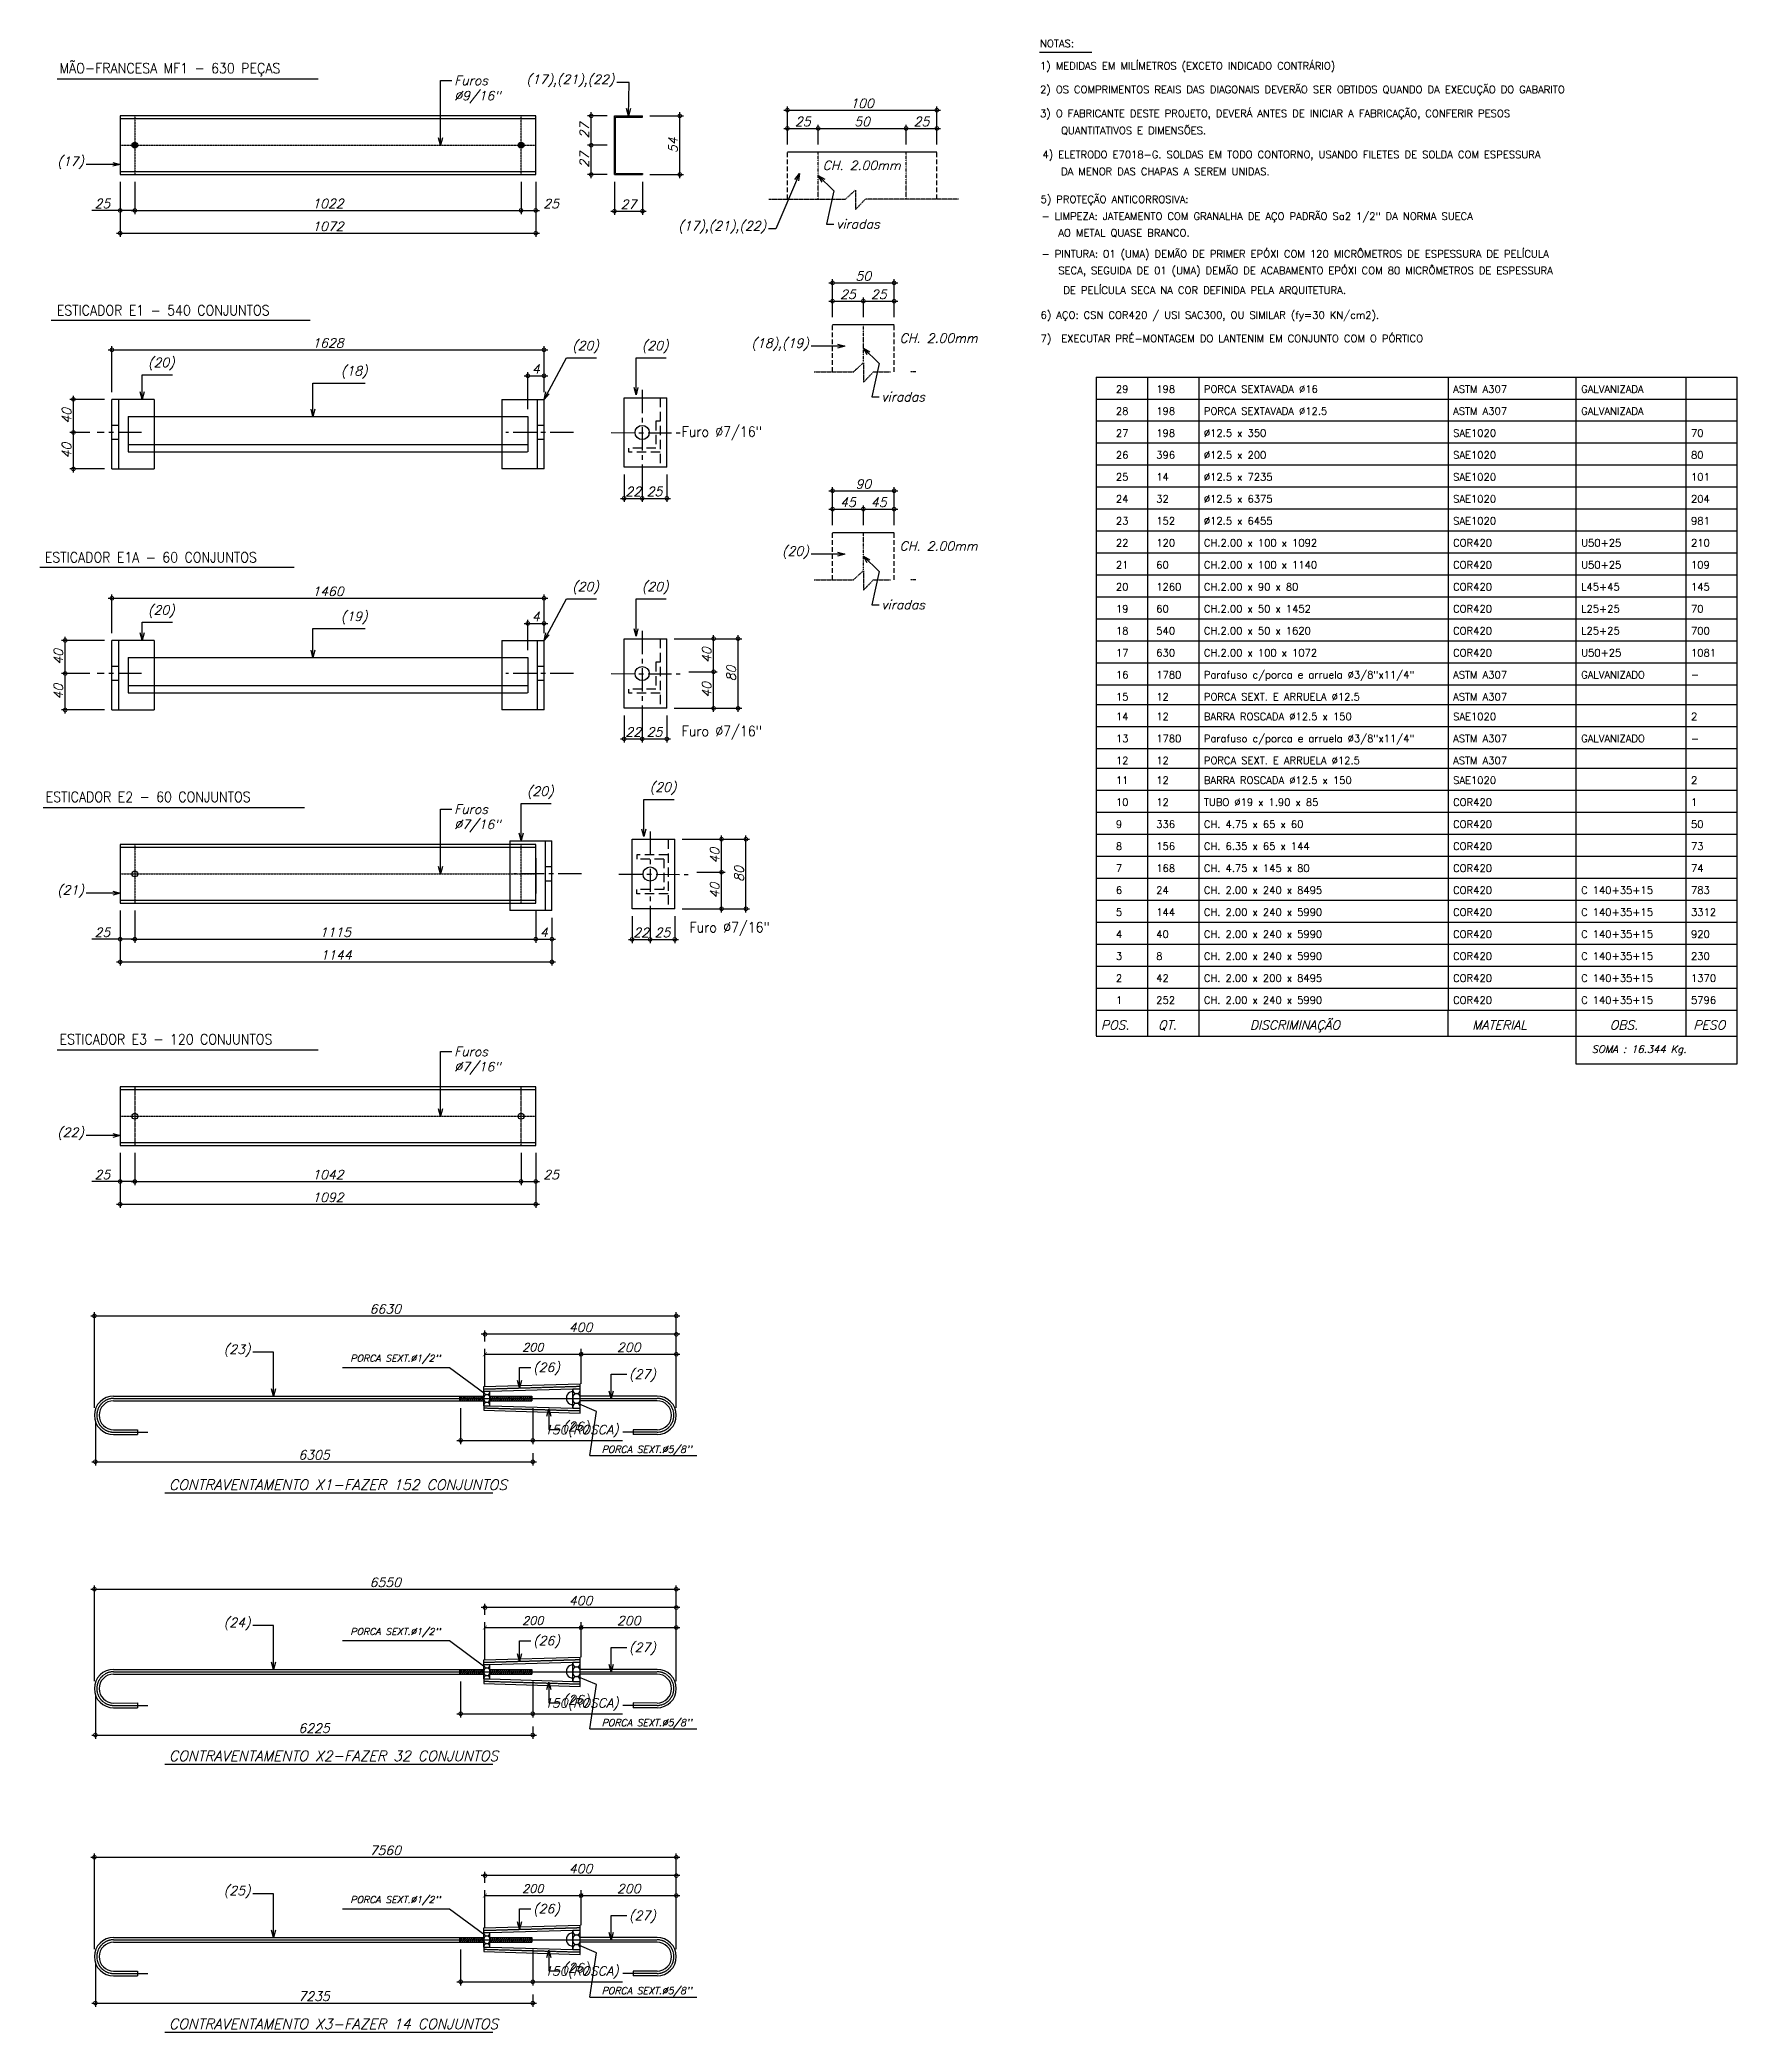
# Model space of a CAD drawing. Header units: millimetres. Extents: x -287396 to 401320, y -174247 to 142644.
# Drawn here: x -110302 to -104510, y 131691 to 138489 of the extents above; entities that cross this region are included whole.
import ezdxf
from ezdxf.enums import TextEntityAlignment as Align

# ---------------------------------------------------------------- set-up
doc = ezdxf.new("R2010")
doc.units = ezdxf.units.MM
doc.header["$LTSCALE"] = 2.5
for name, pattern in [('CENTER', [50.8, 31.75, -6.35, 6.35, -6.35]), ('CENTER2', [1.125, 0.75, -0.125, 0.125, -0.125]), ('DASHDOT', [1, 0.5, -0.25, 0, -0.25]), ('DASHDOT2', [0.5, 0.25, -0.125, 0, -0.125]), ('DASHED', [19.05, 12.7, -6.35]), ('DASHED2', [9.525, 6.35, -3.175])]:
    doc.linetypes.add(name, pattern=pattern)
doc.layers.add('COBERTA', color=3, linetype='Continuous', lineweight=25)
for name, color, linetype in [('DIMEN', 3, 'Continuous'), ('PENA-04', 4, 'Continuous'), ('PERFIL', 7, 'Continuous')]:
    doc.layers.add(name, color=color, linetype=linetype)
doc.styles.add('ROMANS', font='romans', dxfattribs={"oblique": 15})
doc.styles.add('STYLE1', font='romans.shx', dxfattribs={"height": 250})
doc.dimstyles.new('Esc. 12.5', dxfattribs={"dimscale": 12.5, "dimtxt": 2.5, "dimasz": 2, "dimexe": 1, "dimexo": 2, "dimtad": 1, "dimdec": 0, "dimtxsty": 'ROMANS', "dimblk": 'DOTSMALL', "dimcen": 2.5, "dimdle": 1, "dimclrd": 2, "dimclre": 2, "dimadec": 0, "dimazin": 0, "dimtfac": 1, "dimtdec": 0, "dimtmove": 0, "dimatfit": 3, "dimldrblk": 'OPEN30', "dimfxl": 1, "dimarcsym": 0})

msp = doc.modelspace()

# ---------------------------------------------------------------- texts
at = {"style": 'ROMANS'}
for s, p in [('NOTAS:', (-106888.332, 138464.078)), ('1) MEDIDAS EM MILÍMETROS (EXCETO INDICADO CONTRÁRIO)', (-106888.332, 138387.616)), ('2) OS COMPRIMENTOS REAIS DAS DIAGONAIS DEVERÃO SER OBTIDOS QUANDO DA EXECUÇÃO DO GABARITO', (-106888.332, 138307.007)), ('3) O FABRICANTE DESTE PROJETO, DEVERÁ ANTES DE INICIAR A FABRICAÇÃO, CONFERIR PESOS', (-106888.332, 138225.629)), ('QUANTITATIVOS E DIMENSÕES.', (-106816.694, 138167.085)), ('4) ELETRODO E7018-G. SOLDAS EM TODO CONTORNO, USANDO FILETES DE SOLDA COM ESPESSURA', (-106879.954, 138085.07)), ('DA MENOR DAS CHAPAS A SEREM UNIDAS.', (-106816.694, 138027.316)), ('5) PROTEÇÃO ANTICORROSIVA:', (-106886.522, 137932.319)), ('- LIMPEZA: JATEAMENTO COM GRANALHA DE AÇO PADRÃO Sa2 1/2" DA NORMA SUECA', (-106883.49, 137874.566)), ('AO METAL QUASE BRANCO.', (-106825.97, 137817.728)), ('- PINTURA: 01 (UMA) DEMÃO DE PRIMER EPÓXI COM 120 MICRÔMETROS DE ESPESSURA DE PELÍCULA', (-106883.49, 137746.103)), ('SECA, SEGUIDA DE 01 (UMA) DEMÃO DE ACABAMENTO EPÓXI COM 80 MICRÔMETROS DE ESPESSURA', (-106825.97, 137689.266)), (' DE PELÍCULA SECA NA COR DEFINIDA PELA ARQUITETURA.', (-106825.97, 137622.041)), ('6) AÇO: CSN COR420 / USI SAC300, OU SIMILAR (fy=30 KN/cm2).', (-106886.522, 137537.561)), ('7)  EXECUTAR PRÉ-MONTAGEM DO LANTENIM EM CONJUNTO COM O PÓRTICO', (-106886.522, 137457.216))]:
    msp.add_text(s, height=25, dxfattribs=at).set_placement(p)
at = {"style": 'ROMANS', "width": 0.9}
for s, p in [('MÃO-FRANCESA MF1 - 630 PEÇAS', (-110234.242, 138374.86)), ('ESTICADOR E1 - 540 CONJUNTOS', (-110243.782, 137548.622)), ('Furo %%c7/16"', (-108111.319, 137134.623)), ('ESTICADOR E1A - 60 CONJUNTOS', (-110284.536, 136705.851)), ('Furo %%c7/16"', (-108111.319, 136113.028)), ('ESTICADOR E2 - 60 CONJUNTOS', (-110281.527, 135888.296)), ('Furo %%c7/16"', (-108084.312, 135443.547)), ('ESTICADOR E3 - 120 CONJUNTOS', (-110234.242, 135061.361))]:
    msp.add_text(s, height=35, dxfattribs=at).set_placement(p)
at = {"style": 'ROMANS', "oblique": 15}
msp.add_text('SOMA : 16.344 Kg.', height=25, dxfattribs=at).set_placement((-105006.367, 135032.442))
at = {"style": 'ROMANS'}
for s, insert, char_height, attachment_point in [('Furos\\P%%c9/16"', (-108887.604, 138366.251), 31.25, 1), ('(17),(21),(22)', (-108340.992, 138328.266), 31.25, 9), ('(17)', (-110151.284, 138048.605), 31.25, 9), ('CH. 2.00mm', (-107630.303, 138076.37), 31.25, 1), ('1022', (-109318.401, 137930.451), 31.25, 5), ('(20)', (-108393.774, 137419.661), 31.25, 9), ('(20)', (-108156.249, 137419.661), 31.25, 9), ('CH. 2.00mm', (-107367.659, 137486.846), 31.25, 1), ('(20)', (-109841.316, 137362.194), 31.25, 9), ('(18)', (-109183.157, 137333.394), 31.25, 9), ('CH. 2.00mm', (-107367.659, 136777.41), 31.25, 1), ('(20)', (-108393.774, 136597.187), 31.25, 9), ('(20)', (-108156.249, 136597.187), 31.25, 9), ('(20)', (-109841.316, 136517.316), 31.25, 9), ('(19)', (-109183.157, 136495.7), 31.25, 9), ('(20)', (-108548.323, 135899.365), 31.25, 9), ('(20)', (-108129.242, 135913.103), 31.25, 9), ('Furos\\P%%c7/16"', (-108887.604, 135879.688), 31.25, 1), ('(21)', (-110151.284, 135562.042), 31.25, 9), ('Furos\\P%%c7/16"', (-108887.604, 135052.752), 31.25, 1), ('(22)', (-110151.284, 134735.107), 31.25, 9), ('(23)', (-109582.772, 133994.913), 31.25, 9), ('\\A1;200', (-108619.243, 134027.868), 28.125, 5), ('(26)', (-108618.148, 133974.828), 31.25, 1), ('(27)', (-108290.729, 133951.912), 31.25, 1), ('(26)', (-108518.075, 133731.453), 31.25, 7), ('CONTRAVENTAMENTO X1-FAZER 152 CONJUNTOS', (-109860.95, 133558.577), 35, 4), ('(24)', (-109582.772, 133062.362), 31.25, 9), ('\\A1;200', (-108619.243, 133095.317), 28.125, 5), ('(26)', (-108618.148, 133042.276), 31.25, 1), ('(27)', (-108290.729, 133019.361), 31.25, 1), ('(26)', (-108518.075, 132798.902), 31.25, 7), ('CONTRAVENTAMENTO X2-FAZER 32 CONJUNTOS', (-109860.95, 132633.451), 35, 4), ('(25)', (-109582.772, 132147.704), 31.25, 9), ('\\A1;200', (-108619.243, 132180.658), 28.125, 5), ('(26)', (-108618.148, 132127.618), 31.25, 1), ('(27)', (-108290.729, 132104.702), 31.25, 1), ('(26)', (-108518.075, 131884.243), 31.25, 7), ('CONTRAVENTAMENTO X3-FAZER 14 CONJUNTOS', (-109860.95, 131718.792), 35, 4)]:
    msp.add_mtext(s, dxfattribs=dict(at, insert=insert, char_height=char_height, attachment_point=attachment_point))
at = {"char_height": 31.25, "style": 'ROMANS'}
for s, insert, width, attachment_point in [('\\P{\\Fromans.shx|c1;(17),(21),(22)}', (-107823.263, 137828.244), 299.38272, 9), ('viradas', (-107583.998, 137876.255), 69.3579, 1), ('\\P(18),(19)', (-107677.685, 137427.978), 299.38272, 9), ('viradas', (-107429.806, 137286.731), 69.3579, 1), ('\\P(20)', (-107677.685, 136718.542), 299.38272, 9), ('viradas', (-107429.806, 136577.296), 69.3579, 1)]:
    msp.add_mtext(s, dxfattribs=dict(at, insert=insert, width=width, attachment_point=attachment_point))
at = {"color": 7, "linetype": 'ByBlock', "char_height": 23.4375, "attachment_point": 5, "style": 'ROMANS'}
for s, insert in [("PORCA SEXT.%%C1/2''", (-109088.58, 133986.554)), ("PORCA SEXT.%%C5/8''", (-108230.483, 133675.822)), ("PORCA SEXT.%%C5/8''", (-108230.483, 132743.27)), ("PORCA SEXT.%%C1/2''", (-109088.58, 132139.344)), ("PORCA SEXT.%%C5/8''", (-108230.483, 131828.612))]:
    msp.add_mtext(s, dxfattribs=dict(at, insert=insert))
at = {"color": 3, "linetype": 'ByBlock', "insert": (-109088.58, 133054.002), "char_height": 23.4375, "attachment_point": 5, "style": 'ROMANS'}
msp.add_mtext("PORCA SEXT.%%C1/2''", dxfattribs=at)

# ---------------------------------------------------------------- blocks, each defined once
blk = doc.blocks.new('MAT')
at = {"color": 7}
for p, q in [((0, 6), (0, 0)), ((0, 6), (175, 6)), ((14, 6), (14, 0)), ((28, 6), (28, 0)), ((96.09, 6), (96.09, 0)), ((131, 6), (131, 0)), ((161, 6), (161, 0))]:
    blk.add_line(p, q, dxfattribs=at)
at = {"color": 7, "style": 'STYLE1', "oblique": 15}
for tag, p in [('ITEM', (5.41, 1.12)), ('QUAN', (16.41, 1.12)), ('DIMENSAO', (29.41, 1.12)), ('MATERIAL', (97.45, 1.12)), ('OBS', (132.41, 1.12)), ('PESO', (162.41, 1.12))]:
    blk.add_attdef(tag, text='', height=2, dxfattribs=at).set_placement(p, align=Align.BOTTOM_LEFT)
blk = doc.blocks.new('Titmatincl')
for p, q in [((0, 7), (0, 0)), ((0, 7), (175, 7)), ((14, 7), (14, 0)), ((28, 7), (28, 0)), ((96, 7), (96, 0)), ((131, 7), (131, 0)), ((161, 7), (161, 0))]:
    blk.add_line(p, q)
at = {"style": 'ROMANS', "oblique": 15}
for s, p in [('POS.', (1.32, 1.65)), ('QT.', (16.9, 1.65)), ('DISCRIMINAÇÃO', (41.96, 1.65)), ('MATERIAL', (102.66, 1.65)), ('OBS.', (140.21, 1.65)), ('PESO', (163.06, 1.65))]:
    blk.add_text(s, height=2.475, dxfattribs=at).set_placement(p)
blk = doc.blocks.new('_DotSmall')
at = {"color": 0, "linetype": 'ByBlock', "const_width": 0.5}
blk.add_lwpolyline([(-0.0625, 0, 1), (0.0625, 0, 1)], format="xyb", close=True, dxfattribs=at)
blk = doc.blocks.new('*D316')
at = {"color": 2, "lineweight": -2}
for p, q in [((-110027.4, 138004.5), (-110027.4, 137894.5)), ((-109977.4, 138004.5), (-109977.4, 137894.5)), ((-110027.4, 137907), (-110124, 137907)), ((-109977.4, 137907), (-110039.9, 137907))]:
    blk.add_line(p, q, dxfattribs=at)
at = {"layer": 'DEFPOINTS', "color": 0}
for p in [(-110027.4, 138029.5), (-109977.4, 138029.5), (-109977.4, 137907)]:
    blk.add_point(p, dxfattribs=at)
at = {"color": 2, "lineweight": -2, "xscale": 25, "yscale": 25, "zscale": 25, "rotation": 180}
blk.add_blockref('_DotSmall', (-110027.4, 137907), dxfattribs=at)
at = {"color": 2, "lineweight": -2, "xscale": 25, "yscale": 25, "zscale": 25}
blk.add_blockref('_DotSmall', (-109977.4, 137907), dxfattribs=at)
at = {"color": 0, "insert": (-110088.2, 137930.5), "char_height": 31.25, "attachment_point": 5, "style": 'ROMANS'}
blk.add_mtext('25', dxfattribs=at)
blk = doc.blocks.new('_OPEN30')
at = {"color": 0, "linetype": 'ByBlock', "ltscale": 0.5}
for p, q in [((-1, 0.27), (0, 0)), ((0, 0), (-1, -0.27)), ((0, 0), (-1, 0))]:
    blk.add_line(p, q, dxfattribs=at)
blk = doc.blocks.new('*D317')
at = {"color": 2, "lineweight": -2}
for p, q in [((-108659.4, 138004.5), (-108659.4, 137894.5)), ((-108609.4, 138004.5), (-108609.4, 137894.5)), ((-108671.9, 137907), (-108596.9, 137907))]:
    blk.add_line(p, q, dxfattribs=at)
at = {"layer": 'DEFPOINTS', "color": 0}
for p in [(-108659.4, 138029.5), (-108609.4, 138029.5), (-108609.4, 137907)]:
    blk.add_point(p, dxfattribs=at)
at = {"color": 2, "lineweight": -2, "xscale": 25, "yscale": 25, "zscale": 25, "rotation": 180}
blk.add_blockref('_DotSmall', (-108659.4, 137907), dxfattribs=at)
at = {"color": 2, "lineweight": -2, "xscale": 25, "yscale": 25, "zscale": 25}
blk.add_blockref('_DotSmall', (-108609.4, 137907), dxfattribs=at)
at = {"color": 0, "insert": (-108556.9, 137930.1), "char_height": 31.25, "attachment_point": 5, "style": 'ROMANS'}
blk.add_mtext('25', dxfattribs=at)
blk = doc.blocks.new('*D254')
at = {"color": 2, "lineweight": -2}
for p, q in [((-110027.4, 138004.5), (-110027.4, 137816.8)), ((-108609.4, 138004.5), (-108609.4, 137816.8)), ((-110039.9, 137829.3), (-108596.9, 137829.3))]:
    blk.add_line(p, q, dxfattribs=at)
at = {"layer": 'DEFPOINTS', "color": 0}
for p in [(-110027.4, 138029.5), (-108609.4, 138029.5), (-108609.4, 137829.3)]:
    blk.add_point(p, dxfattribs=at)
at = {"color": 2, "lineweight": -2, "xscale": 25, "yscale": 25, "zscale": 25, "rotation": 180}
blk.add_blockref('_DotSmall', (-110027.4, 137829.3), dxfattribs=at)
at = {"color": 2, "lineweight": -2, "xscale": 25, "yscale": 25, "zscale": 25}
blk.add_blockref('_DotSmall', (-108609.4, 137829.3), dxfattribs=at)
at = {"color": 0, "insert": (-109318.4, 137852.7), "char_height": 31.25, "attachment_point": 5, "style": 'ROMANS'}
blk.add_mtext('1072', dxfattribs=at)
blk = doc.blocks.new('*D318')
at = {"color": 2, "lineweight": -2}
for p, q in [((-108341, 138004.5), (-108341, 137891.9)), ((-108245, 138004.5), (-108245, 137891.9)), ((-108353.5, 137904.4), (-108232.5, 137904.4))]:
    blk.add_line(p, q, dxfattribs=at)
at = {"layer": 'DEFPOINTS', "color": 0}
for p in [(-108341, 138029.5), (-108245, 138029.5), (-108245, 137904.4)]:
    blk.add_point(p, dxfattribs=at)
at = {"color": 2, "lineweight": -2, "xscale": 25, "yscale": 25, "zscale": 25, "rotation": 180}
blk.add_blockref('_DotSmall', (-108341, 137904.4), dxfattribs=at)
at = {"color": 2, "lineweight": -2, "xscale": 25, "yscale": 25, "zscale": 25}
blk.add_blockref('_DotSmall', (-108245, 137904.4), dxfattribs=at)
at = {"color": 0, "insert": (-108293, 137927.8), "char_height": 31.25, "attachment_point": 5, "style": 'ROMANS'}
blk.add_mtext('27', dxfattribs=at)
blk = doc.blocks.new('*D255')
at = {"color": 2, "lineweight": -2}
for p, q in [((-108220, 138229.5), (-108105.3, 138229.5)), ((-108117.8, 138017), (-108117.8, 138242)), ((-108220, 138029.5), (-108105.3, 138029.5))]:
    blk.add_line(p, q, dxfattribs=at)
at = {"layer": 'DEFPOINTS', "color": 0}
for p in [(-108245, 138229.5), (-108117.8, 138229.5), (-108245, 138029.5)]:
    blk.add_point(p, dxfattribs=at)
at = {"color": 2, "lineweight": -2, "xscale": 25, "yscale": 25, "zscale": 25}
for p, rotation in [((-108117.8, 138229.5), 90), ((-108117.8, 138029.5), 270)]:
    blk.add_blockref('_DotSmall', p, dxfattribs=dict(at, rotation=rotation))
at = {"color": 0, "insert": (-108141.2, 138129.5), "char_height": 31.25, "attachment_point": 5, "rotation": 90, "style": 'ROMANS'}
blk.add_mtext('54', dxfattribs=at)
blk = doc.blocks.new('*D319')
at = {"color": 2, "lineweight": -2}
for p, q in [((-107763.1, 138186.9), (-107633.1, 138186.9)), ((-107750.6, 138132), (-107750.6, 138199.4)), ((-107645.6, 138132), (-107645.6, 138199.4))]:
    blk.add_line(p, q, dxfattribs=at)
at = {"layer": 'DEFPOINTS', "color": 0}
for p in [(-107645.6, 138186.9), (-107750.6, 138107), (-107645.6, 138107)]:
    blk.add_point(p, dxfattribs=at)
at = {"color": 2, "lineweight": -2, "xscale": 25, "yscale": 25, "zscale": 25, "rotation": 180}
blk.add_blockref('_DotSmall', (-107750.6, 138186.9), dxfattribs=at)
at = {"color": 2, "lineweight": -2, "xscale": 25, "yscale": 25, "zscale": 25}
blk.add_blockref('_DotSmall', (-107645.6, 138186.9), dxfattribs=at)
at = {"color": 0, "insert": (-107698.1, 138210.3), "char_height": 31.25, "attachment_point": 5, "style": 'ROMANS'}
blk.add_mtext('25', dxfattribs=at)
blk = doc.blocks.new('*D320')
at = {"color": 2, "lineweight": -2}
for p, q in [((-107658.1, 138186.9), (-107333.1, 138186.9)), ((-107645.6, 138132), (-107645.6, 138199.4)), ((-107345.6, 138132), (-107345.6, 138199.4))]:
    blk.add_line(p, q, dxfattribs=at)
at = {"layer": 'DEFPOINTS', "color": 0}
for p in [(-107345.6, 138186.9), (-107645.6, 138107), (-107345.6, 138107)]:
    blk.add_point(p, dxfattribs=at)
at = {"color": 2, "lineweight": -2, "xscale": 25, "yscale": 25, "zscale": 25, "rotation": 180}
blk.add_blockref('_DotSmall', (-107645.6, 138186.9), dxfattribs=at)
at = {"color": 2, "lineweight": -2, "xscale": 25, "yscale": 25, "zscale": 25}
blk.add_blockref('_DotSmall', (-107345.6, 138186.9), dxfattribs=at)
at = {"color": 0, "insert": (-107495.6, 138210.3), "char_height": 31.25, "attachment_point": 5, "style": 'ROMANS'}
blk.add_mtext('50', dxfattribs=at)
blk = doc.blocks.new('*D321')
at = {"color": 2, "lineweight": -2}
for p, q in [((-107358.1, 138186.9), (-107228.1, 138186.9)), ((-107345.6, 138132), (-107345.6, 138199.4)), ((-107240.6, 138132), (-107240.6, 138199.4))]:
    blk.add_line(p, q, dxfattribs=at)
at = {"layer": 'DEFPOINTS', "color": 0}
for p in [(-107240.6, 138186.9), (-107345.6, 138107), (-107240.6, 138107)]:
    blk.add_point(p, dxfattribs=at)
at = {"color": 2, "lineweight": -2, "xscale": 25, "yscale": 25, "zscale": 25, "rotation": 180}
blk.add_blockref('_DotSmall', (-107345.6, 138186.9), dxfattribs=at)
at = {"color": 2, "lineweight": -2, "xscale": 25, "yscale": 25, "zscale": 25}
blk.add_blockref('_DotSmall', (-107240.6, 138186.9), dxfattribs=at)
at = {"color": 0, "insert": (-107293.1, 138210.3), "char_height": 31.25, "attachment_point": 5, "style": 'ROMANS'}
blk.add_mtext('25', dxfattribs=at)
blk = doc.blocks.new('*D256')
at = {"color": 2, "lineweight": -2}
for p, q in [((-107763.1, 138249.2), (-107228.1, 138249.2)), ((-107750.6, 138132), (-107750.6, 138261.7)), ((-107240.6, 138132), (-107240.6, 138261.7))]:
    blk.add_line(p, q, dxfattribs=at)
at = {"layer": 'DEFPOINTS', "color": 0}
for p in [(-107240.6, 138249.2), (-107750.6, 138107), (-107240.6, 138107)]:
    blk.add_point(p, dxfattribs=at)
at = {"color": 2, "lineweight": -2, "xscale": 25, "yscale": 25, "zscale": 25, "rotation": 180}
blk.add_blockref('_DotSmall', (-107750.6, 138249.2), dxfattribs=at)
at = {"color": 2, "lineweight": -2, "xscale": 25, "yscale": 25, "zscale": 25}
blk.add_blockref('_DotSmall', (-107240.6, 138249.2), dxfattribs=at)
at = {"color": 0, "insert": (-107495.6, 138272.7), "char_height": 31.25, "attachment_point": 5, "style": 'ROMANS'}
blk.add_mtext('100', dxfattribs=at)
blk = doc.blocks.new('*D322')
at = {"color": 2, "lineweight": -2}
for p, q in [((-108420, 138017), (-108420, 138142)), ((-108366, 138129.5), (-108432.5, 138129.5)), ((-108366, 138029.5), (-108432.5, 138029.5))]:
    blk.add_line(p, q, dxfattribs=at)
at = {"layer": 'DEFPOINTS', "color": 0}
for p in [(-108420, 138129.5), (-108341, 138129.5), (-108341, 138029.5)]:
    blk.add_point(p, dxfattribs=at)
at = {"color": 2, "lineweight": -2, "xscale": 25, "yscale": 25, "zscale": 25}
for p, rotation in [((-108420, 138129.5), 90), ((-108420, 138029.5), 270)]:
    blk.add_blockref('_DotSmall', p, dxfattribs=dict(at, rotation=rotation))
at = {"color": 0, "insert": (-108443.4, 138079.5), "char_height": 31.25, "attachment_point": 5, "rotation": 90, "style": 'ROMANS'}
blk.add_mtext('27', dxfattribs=at)
blk = doc.blocks.new('*D323')
at = {"color": 2, "lineweight": -2}
for p, q in [((-108366, 138229.5), (-108432.5, 138229.5)), ((-108420, 138117), (-108420, 138242)), ((-108366, 138129.5), (-108432.5, 138129.5))]:
    blk.add_line(p, q, dxfattribs=at)
at = {"layer": 'DEFPOINTS', "color": 0}
for p in [(-108420, 138229.5), (-108341, 138229.5), (-108341, 138129.5)]:
    blk.add_point(p, dxfattribs=at)
at = {"color": 2, "lineweight": -2, "xscale": 25, "yscale": 25, "zscale": 25}
for p, rotation in [((-108420, 138229.5), 90), ((-108420, 138129.5), 270)]:
    blk.add_blockref('_DotSmall', p, dxfattribs=dict(at, rotation=rotation))
at = {"color": 0, "insert": (-108443.4, 138179.5), "char_height": 31.25, "attachment_point": 5, "rotation": 90, "style": 'ROMANS'}
blk.add_mtext('27', dxfattribs=at)
blk = doc.blocks.new('*D257')
at = {"color": 2, "lineweight": -2}
for p, q in [((-110068, 137431.3), (-108568.6, 137431.3)), ((-110055.5, 137287.4), (-110055.5, 137443.8)), ((-108581.1, 137287.4), (-108581.1, 137443.8))]:
    blk.add_line(p, q, dxfattribs=at)
at = {"layer": 'DEFPOINTS', "color": 0}
for p in [(-108581.1, 137431.3), (-110055.5, 137262.4), (-108581.1, 137262.4)]:
    blk.add_point(p, dxfattribs=at)
at = {"color": 2, "lineweight": -2, "xscale": 25, "yscale": 25, "zscale": 25, "rotation": 180}
blk.add_blockref('_DotSmall', (-110055.5, 137431.3), dxfattribs=at)
at = {"color": 2, "lineweight": -2, "xscale": 25, "yscale": 25, "zscale": 25}
blk.add_blockref('_DotSmall', (-108581.1, 137431.3), dxfattribs=at)
at = {"color": 0, "insert": (-109318.3, 137454.7), "char_height": 31.25, "attachment_point": 5, "style": 'ROMANS'}
blk.add_mtext('1628', dxfattribs=at)
blk = doc.blocks.new('*D258')
at = {"color": 2, "lineweight": -2}
for p, q in [((-108648.9, 137342.7), (-108568.6, 137342.7)), ((-108636.4, 137228.7), (-108636.4, 137355.2)), ((-108581.1, 137287.4), (-108581.1, 137355.2))]:
    blk.add_line(p, q, dxfattribs=at)
at = {"layer": 'DEFPOINTS', "color": 0}
for p in [(-108581.1, 137342.7), (-108581.1, 137262.4), (-108636.4, 137203.7)]:
    blk.add_point(p, dxfattribs=at)
at = {"color": 2, "lineweight": -2, "xscale": 25, "yscale": 25, "zscale": 25, "rotation": 180}
blk.add_blockref('_DotSmall', (-108636.4, 137342.7), dxfattribs=at)
at = {"color": 2, "lineweight": -2, "xscale": 25, "yscale": 25, "zscale": 25}
blk.add_blockref('_DotSmall', (-108581.1, 137342.7), dxfattribs=at)
at = {"color": 0, "insert": (-108608.8, 137366.2), "char_height": 31.2, "attachment_point": 5, "style": 'ROMANS'}
blk.add_mtext('4', dxfattribs=at)
blk = doc.blocks.new('*D324')
at = {"color": 2, "lineweight": -2}
for p, q in [((-108307.6, 137005.6), (-108307.6, 136912.1)), ((-108246.1, 137005.6), (-108246.1, 136912.1)), ((-108320.1, 136924.6), (-108233.6, 136924.6))]:
    blk.add_line(p, q, dxfattribs=at)
at = {"layer": 'DEFPOINTS', "color": 0}
for p in [(-108307.6, 137030.6), (-108246.1, 137030.6), (-108246.1, 136924.6)]:
    blk.add_point(p, dxfattribs=at)
at = {"color": 2, "lineweight": -2, "xscale": 25, "yscale": 25, "zscale": 25, "rotation": 180}
blk.add_blockref('_DotSmall', (-108307.6, 136924.6), dxfattribs=at)
at = {"color": 2, "lineweight": -2, "xscale": 25, "yscale": 25, "zscale": 25}
blk.add_blockref('_DotSmall', (-108246.1, 136924.6), dxfattribs=at)
at = {"color": 0, "insert": (-108276.8, 136948), "char_height": 31.25, "attachment_point": 5, "style": 'ROMANS'}
blk.add_mtext('22', dxfattribs=at)
blk = doc.blocks.new('*D325')
at = {"color": 2, "lineweight": -2}
for p, q in [((-108246.1, 137005.6), (-108246.1, 136912.1)), ((-108162, 137005.6), (-108162, 136912.1)), ((-108258.6, 136924.6), (-108149.5, 136924.6))]:
    blk.add_line(p, q, dxfattribs=at)
at = {"layer": 'DEFPOINTS', "color": 0}
for p in [(-108246.1, 137030.6), (-108162, 137030.6), (-108162, 136924.6)]:
    blk.add_point(p, dxfattribs=at)
at = {"color": 2, "lineweight": -2, "xscale": 25, "yscale": 25, "zscale": 25, "rotation": 180}
blk.add_blockref('_DotSmall', (-108246.1, 136924.6), dxfattribs=at)
at = {"color": 2, "lineweight": -2, "xscale": 25, "yscale": 25, "zscale": 25}
blk.add_blockref('_DotSmall', (-108162, 136924.6), dxfattribs=at)
at = {"color": 0, "insert": (-108204, 136948), "char_height": 31.25, "attachment_point": 5, "style": 'ROMANS'}
blk.add_mtext('25', dxfattribs=at)
blk = doc.blocks.new('*D326')
at = {"color": 2, "lineweight": -2}
for p, q in [((-110130.5, 137149.5), (-110199.5, 137149.5)), ((-110187, 137012.4), (-110187, 137162)), ((-110080.5, 137024.9), (-110199.5, 137024.9))]:
    blk.add_line(p, q, dxfattribs=at)
at = {"layer": 'DEFPOINTS', "color": 0}
for p in [(-110187, 137149.5), (-110105.5, 137149.5), (-110055.5, 137024.9)]:
    blk.add_point(p, dxfattribs=at)
at = {"color": 2, "lineweight": -2, "xscale": 25, "yscale": 25, "zscale": 25}
for p, rotation in [((-110187, 137149.5), 90), ((-110187, 137024.9), 270)]:
    blk.add_blockref('_DotSmall', p, dxfattribs=dict(at, rotation=rotation))
at = {"color": 0, "insert": (-110210.5, 137087.2), "char_height": 31.25, "attachment_point": 5, "rotation": 90, "style": 'ROMANS'}
blk.add_mtext('40', dxfattribs=at)
blk = doc.blocks.new('*D327')
at = {"color": 2, "lineweight": -2}
for p, q in [((-110080.5, 137262.4), (-110199.5, 137262.4)), ((-110187, 137137), (-110187, 137274.9)), ((-110130.5, 137149.5), (-110199.5, 137149.5))]:
    blk.add_line(p, q, dxfattribs=at)
at = {"layer": 'DEFPOINTS', "color": 0}
for p in [(-110187, 137262.4), (-110055.5, 137262.4), (-110105.5, 137149.5)]:
    blk.add_point(p, dxfattribs=at)
at = {"color": 2, "lineweight": -2, "xscale": 25, "yscale": 25, "zscale": 25}
for p, rotation in [((-110187, 137262.4), 90), ((-110187, 137149.5), 270)]:
    blk.add_blockref('_DotSmall', p, dxfattribs=dict(at, rotation=rotation))
at = {"color": 0, "insert": (-110210.5, 137205.9), "char_height": 31.25, "attachment_point": 5, "rotation": 90, "style": 'ROMANS'}
blk.add_mtext('40', dxfattribs=at)
blk = doc.blocks.new('*D259')
at = {"color": 2, "lineweight": -2}
for p, q in [((-110068, 136583.7), (-108568.6, 136583.7)), ((-110055.5, 136464.9), (-110055.5, 136596.2)), ((-108581.1, 136464.9), (-108581.1, 136596.2))]:
    blk.add_line(p, q, dxfattribs=at)
at = {"layer": 'DEFPOINTS', "color": 0}
for p in [(-108581.1, 136583.7), (-110055.5, 136439.9), (-108581.1, 136439.9)]:
    blk.add_point(p, dxfattribs=at)
at = {"color": 2, "lineweight": -2, "xscale": 25, "yscale": 25, "zscale": 25, "rotation": 180}
blk.add_blockref('_DotSmall', (-110055.5, 136583.7), dxfattribs=at)
at = {"color": 2, "lineweight": -2, "xscale": 25, "yscale": 25, "zscale": 25}
blk.add_blockref('_DotSmall', (-108581.1, 136583.7), dxfattribs=at)
at = {"color": 0, "insert": (-109318.3, 136607.1), "char_height": 31.25, "attachment_point": 5, "style": 'ROMANS'}
blk.add_mtext('1460', dxfattribs=at)
blk = doc.blocks.new('*D260')
at = {"color": 2, "lineweight": -2}
for p, q in [((-108636.4, 136406.3), (-108636.4, 136510.4)), ((-108581.1, 136464.9), (-108581.1, 136510.4)), ((-108648.9, 136497.9), (-108568.6, 136497.9))]:
    blk.add_line(p, q, dxfattribs=at)
at = {"layer": 'DEFPOINTS', "color": 0}
for p in [(-108581.1, 136497.9), (-108636.4, 136381.3), (-108581.1, 136439.9)]:
    blk.add_point(p, dxfattribs=at)
at = {"color": 2, "lineweight": -2, "xscale": 25, "yscale": 25, "zscale": 25, "rotation": 180}
blk.add_blockref('_DotSmall', (-108636.4, 136497.9), dxfattribs=at)
at = {"color": 2, "lineweight": -2, "xscale": 25, "yscale": 25, "zscale": 25}
blk.add_blockref('_DotSmall', (-108581.1, 136497.9), dxfattribs=at)
at = {"color": 0, "insert": (-108608.8, 136521.3), "char_height": 31.2, "attachment_point": 5, "style": 'ROMANS'}
blk.add_mtext('4', dxfattribs=at)
blk = doc.blocks.new('*D328')
at = {"color": 2, "lineweight": -2}
for p, q in [((-108307.6, 136183.1), (-108307.6, 136091.2)), ((-108246.1, 136183.1), (-108246.1, 136091.2)), ((-108320.1, 136103.7), (-108233.6, 136103.7))]:
    blk.add_line(p, q, dxfattribs=at)
at = {"layer": 'DEFPOINTS', "color": 0}
for p in [(-108307.6, 136208.1), (-108246.1, 136208.1), (-108246.1, 136103.7)]:
    blk.add_point(p, dxfattribs=at)
at = {"color": 2, "lineweight": -2, "xscale": 25, "yscale": 25, "zscale": 25, "rotation": 180}
blk.add_blockref('_DotSmall', (-108307.6, 136103.7), dxfattribs=at)
at = {"color": 2, "lineweight": -2, "xscale": 25, "yscale": 25, "zscale": 25}
blk.add_blockref('_DotSmall', (-108246.1, 136103.7), dxfattribs=at)
at = {"color": 0, "insert": (-108276.8, 136127.2), "char_height": 31.25, "attachment_point": 5, "style": 'ROMANS'}
blk.add_mtext('22', dxfattribs=at)
blk = doc.blocks.new('*D329')
at = {"color": 2, "lineweight": -2}
for p, q in [((-108246.1, 136183.1), (-108246.1, 136091.2)), ((-108162, 136183.1), (-108162, 136091.2)), ((-108258.6, 136103.7), (-108149.5, 136103.7))]:
    blk.add_line(p, q, dxfattribs=at)
at = {"layer": 'DEFPOINTS', "color": 0}
for p in [(-108246.1, 136208.1), (-108162, 136208.1), (-108162, 136103.7)]:
    blk.add_point(p, dxfattribs=at)
at = {"color": 2, "lineweight": -2, "xscale": 25, "yscale": 25, "zscale": 25, "rotation": 180}
blk.add_blockref('_DotSmall', (-108246.1, 136103.7), dxfattribs=at)
at = {"color": 2, "lineweight": -2, "xscale": 25, "yscale": 25, "zscale": 25}
blk.add_blockref('_DotSmall', (-108162, 136103.7), dxfattribs=at)
at = {"color": 0, "insert": (-108204, 136127.2), "char_height": 31.25, "attachment_point": 5, "style": 'ROMANS'}
blk.add_mtext('25', dxfattribs=at)
blk = doc.blocks.new('*D330')
at = {"color": 2, "lineweight": -2}
for p, q in [((-110130.5, 136327.1), (-110227.6, 136327.1)), ((-110215.1, 136189.9), (-110215.1, 136339.6)), ((-110080.5, 136202.4), (-110227.6, 136202.4))]:
    blk.add_line(p, q, dxfattribs=at)
at = {"layer": 'DEFPOINTS', "color": 0}
for p in [(-110215.1, 136327.1), (-110105.5, 136327.1), (-110055.5, 136202.4)]:
    blk.add_point(p, dxfattribs=at)
at = {"color": 2, "lineweight": -2, "xscale": 25, "yscale": 25, "zscale": 25}
for p, rotation in [((-110215.1, 136327.1), 90), ((-110215.1, 136202.4), 270)]:
    blk.add_blockref('_DotSmall', p, dxfattribs=dict(at, rotation=rotation))
at = {"color": 0, "insert": (-110238.6, 136264.7), "char_height": 31.25, "attachment_point": 5, "rotation": 90, "style": 'ROMANS'}
blk.add_mtext('40', dxfattribs=at)
blk = doc.blocks.new('*D331')
at = {"color": 2, "lineweight": -2}
for p, q in [((-110215.1, 136314.6), (-110215.1, 136452.4)), ((-110080.5, 136439.9), (-110227.6, 136439.9)), ((-110130.5, 136327.1), (-110227.6, 136327.1))]:
    blk.add_line(p, q, dxfattribs=at)
at = {"layer": 'DEFPOINTS', "color": 0}
for p in [(-110215.1, 136439.9), (-110055.5, 136439.9), (-110105.5, 136327.1)]:
    blk.add_point(p, dxfattribs=at)
at = {"color": 2, "lineweight": -2, "xscale": 25, "yscale": 25, "zscale": 25}
for p, rotation in [((-110215.1, 136439.9), 90), ((-110215.1, 136327.1), 270)]:
    blk.add_blockref('_DotSmall', p, dxfattribs=dict(at, rotation=rotation))
at = {"color": 0, "insert": (-110238.6, 136383.5), "char_height": 31.25, "attachment_point": 5, "rotation": 90, "style": 'ROMANS'}
blk.add_mtext('40', dxfattribs=at)
blk = doc.blocks.new('*D332')
at = {"color": 2, "lineweight": -2}
for p, q in [((-107608.9, 137597.4), (-107478.9, 137597.4)), ((-107596.4, 137542.5), (-107596.4, 137609.9)), ((-107491.4, 137542.5), (-107491.4, 137609.9))]:
    blk.add_line(p, q, dxfattribs=at)
at = {"layer": 'DEFPOINTS', "color": 0}
for p in [(-107491.4, 137597.4), (-107596.4, 137517.5), (-107491.4, 137517.5)]:
    blk.add_point(p, dxfattribs=at)
at = {"color": 2, "lineweight": -2, "xscale": 25, "yscale": 25, "zscale": 25, "rotation": 180}
blk.add_blockref('_DotSmall', (-107596.4, 137597.4), dxfattribs=at)
at = {"color": 2, "lineweight": -2, "xscale": 25, "yscale": 25, "zscale": 25}
blk.add_blockref('_DotSmall', (-107491.4, 137597.4), dxfattribs=at)
at = {"color": 0, "insert": (-107543.9, 137620.8), "char_height": 31.25, "attachment_point": 5, "style": 'ROMANS'}
blk.add_mtext('25', dxfattribs=at)
blk = doc.blocks.new('*D333')
at = {"color": 2, "lineweight": -2}
for p, q in [((-107503.9, 137597.4), (-107373.9, 137597.4)), ((-107491.4, 137542.5), (-107491.4, 137609.9)), ((-107386.4, 137542.5), (-107386.4, 137609.9))]:
    blk.add_line(p, q, dxfattribs=at)
at = {"layer": 'DEFPOINTS', "color": 0}
for p in [(-107386.4, 137597.4), (-107491.4, 137517.5), (-107386.4, 137517.5)]:
    blk.add_point(p, dxfattribs=at)
at = {"color": 2, "lineweight": -2, "xscale": 25, "yscale": 25, "zscale": 25, "rotation": 180}
blk.add_blockref('_DotSmall', (-107491.4, 137597.4), dxfattribs=at)
at = {"color": 2, "lineweight": -2, "xscale": 25, "yscale": 25, "zscale": 25}
blk.add_blockref('_DotSmall', (-107386.4, 137597.4), dxfattribs=at)
at = {"color": 0, "insert": (-107438.9, 137620.8), "char_height": 31.25, "attachment_point": 5, "style": 'ROMANS'}
blk.add_mtext('25', dxfattribs=at)
blk = doc.blocks.new('*D261')
at = {"color": 2, "lineweight": -2}
for p, q in [((-107596.4, 137542.5), (-107596.4, 137672.2)), ((-107386.4, 137542.5), (-107386.4, 137672.2)), ((-107608.9, 137659.7), (-107373.9, 137659.7))]:
    blk.add_line(p, q, dxfattribs=at)
at = {"layer": 'DEFPOINTS', "color": 0}
for p in [(-107386.4, 137659.7), (-107596.4, 137517.5), (-107386.4, 137517.5)]:
    blk.add_point(p, dxfattribs=at)
at = {"color": 2, "lineweight": -2, "xscale": 25, "yscale": 25, "zscale": 25, "rotation": 180}
blk.add_blockref('_DotSmall', (-107596.4, 137659.7), dxfattribs=at)
at = {"color": 2, "lineweight": -2, "xscale": 25, "yscale": 25, "zscale": 25}
blk.add_blockref('_DotSmall', (-107386.4, 137659.7), dxfattribs=at)
at = {"color": 0, "insert": (-107491.4, 137683.2), "char_height": 31.25, "attachment_point": 5, "style": 'ROMANS'}
blk.add_mtext('50', dxfattribs=at)
blk = doc.blocks.new('*D334')
at = {"color": 2, "lineweight": -2}
for p, q in [((-110027.4, 135518), (-110027.4, 135407.9)), ((-109977.4, 135518), (-109977.4, 135407.9)), ((-110027.4, 135420.4), (-110124, 135420.4)), ((-109977.4, 135420.4), (-110039.9, 135420.4))]:
    blk.add_line(p, q, dxfattribs=at)
at = {"layer": 'DEFPOINTS', "color": 0}
for p in [(-110027.4, 135543), (-109977.4, 135543), (-109977.4, 135420.4)]:
    blk.add_point(p, dxfattribs=at)
at = {"color": 2, "lineweight": -2, "xscale": 25, "yscale": 25, "zscale": 25, "rotation": 180}
blk.add_blockref('_DotSmall', (-110027.4, 135420.4), dxfattribs=at)
at = {"color": 2, "lineweight": -2, "xscale": 25, "yscale": 25, "zscale": 25}
blk.add_blockref('_DotSmall', (-109977.4, 135420.4), dxfattribs=at)
at = {"color": 0, "insert": (-110088.2, 135443.9), "char_height": 31.25, "attachment_point": 5, "style": 'ROMANS'}
blk.add_mtext('25', dxfattribs=at)
blk = doc.blocks.new('*D262')
at = {"color": 2, "lineweight": -2}
for p, q in [((-110027.4, 135518), (-110027.4, 135330.2)), ((-108554.1, 135493.3), (-108554.1, 135330.2)), ((-110039.9, 135342.7), (-108541.6, 135342.7))]:
    blk.add_line(p, q, dxfattribs=at)
at = {"layer": 'DEFPOINTS', "color": 0}
for p in [(-110027.4, 135543), (-108554.1, 135518.3), (-108554.1, 135342.7)]:
    blk.add_point(p, dxfattribs=at)
at = {"color": 2, "lineweight": -2, "xscale": 25, "yscale": 25, "zscale": 25, "rotation": 180}
blk.add_blockref('_DotSmall', (-110027.4, 135342.7), dxfattribs=at)
at = {"color": 2, "lineweight": -2, "xscale": 25, "yscale": 25, "zscale": 25}
blk.add_blockref('_DotSmall', (-108554.1, 135342.7), dxfattribs=at)
at = {"color": 0, "insert": (-109290.7, 135366.1), "char_height": 31.25, "attachment_point": 5, "style": 'ROMANS'}
blk.add_mtext('1144', dxfattribs=at)
blk = doc.blocks.new('*D263')
at = {"color": 2, "lineweight": -2}
for p, q in [((-109977.4, 135518), (-109977.4, 135407.9)), ((-108609.4, 135518), (-108609.4, 135407.9)), ((-109989.9, 135420.4), (-108596.9, 135420.4))]:
    blk.add_line(p, q, dxfattribs=at)
at = {"layer": 'DEFPOINTS', "color": 0}
for p in [(-109977.4, 135543), (-108609.4, 135543), (-108609.4, 135420.4)]:
    blk.add_point(p, dxfattribs=at)
at = {"color": 2, "lineweight": -2, "xscale": 25, "yscale": 25, "zscale": 25, "rotation": 180}
blk.add_blockref('_DotSmall', (-109977.4, 135420.4), dxfattribs=at)
at = {"color": 2, "lineweight": -2, "xscale": 25, "yscale": 25, "zscale": 25}
blk.add_blockref('_DotSmall', (-108609.4, 135420.4), dxfattribs=at)
at = {"color": 0, "insert": (-109293.4, 135443.9), "char_height": 31.25, "attachment_point": 5, "style": 'ROMANS'}
blk.add_mtext('1115', dxfattribs=at)
blk = doc.blocks.new('*D335')
at = {"color": 2, "lineweight": -2}
for p, q in [((-108280.6, 135499), (-108280.6, 135407.1)), ((-108219.1, 135499), (-108219.1, 135407.1)), ((-108293.1, 135419.6), (-108206.6, 135419.6))]:
    blk.add_line(p, q, dxfattribs=at)
at = {"layer": 'DEFPOINTS', "color": 0}
for p in [(-108280.6, 135524), (-108219.1, 135524), (-108219.1, 135419.6)]:
    blk.add_point(p, dxfattribs=at)
at = {"color": 2, "lineweight": -2, "xscale": 25, "yscale": 25, "zscale": 25, "rotation": 180}
blk.add_blockref('_DotSmall', (-108280.6, 135419.6), dxfattribs=at)
at = {"color": 2, "lineweight": -2, "xscale": 25, "yscale": 25, "zscale": 25}
blk.add_blockref('_DotSmall', (-108219.1, 135419.6), dxfattribs=at)
at = {"color": 0, "insert": (-108249.8, 135443.1), "char_height": 31.25, "attachment_point": 5, "style": 'ROMANS'}
blk.add_mtext('22', dxfattribs=at)
blk = doc.blocks.new('*D336')
at = {"color": 2, "lineweight": -2}
for p, q in [((-108219.1, 135499), (-108219.1, 135407.1)), ((-108135, 135499), (-108135, 135407.1)), ((-108231.6, 135419.6), (-108122.5, 135419.6))]:
    blk.add_line(p, q, dxfattribs=at)
at = {"layer": 'DEFPOINTS', "color": 0}
for p in [(-108219.1, 135524), (-108135, 135524), (-108135, 135419.6)]:
    blk.add_point(p, dxfattribs=at)
at = {"color": 2, "lineweight": -2, "xscale": 25, "yscale": 25, "zscale": 25, "rotation": 180}
blk.add_blockref('_DotSmall', (-108219.1, 135419.6), dxfattribs=at)
at = {"color": 2, "lineweight": -2, "xscale": 25, "yscale": 25, "zscale": 25}
blk.add_blockref('_DotSmall', (-108135, 135419.6), dxfattribs=at)
at = {"color": 0, "insert": (-108177, 135443.1), "char_height": 31.25, "attachment_point": 5, "style": 'ROMANS'}
blk.add_mtext('25', dxfattribs=at)
blk = doc.blocks.new('*D264')
at = {"color": 2, "lineweight": -2}
for p, q in [((-108060, 135648.7), (-107962.8, 135648.7)), ((-107975.3, 135511.6), (-107975.3, 135661.2)), ((-108110, 135524.1), (-107962.8, 135524.1))]:
    blk.add_line(p, q, dxfattribs=at)
at = {"layer": 'DEFPOINTS', "color": 0}
for p in [(-108085, 135648.7), (-107975.3, 135648.7), (-108135, 135524.1)]:
    blk.add_point(p, dxfattribs=at)
at = {"color": 2, "lineweight": -2, "xscale": 25, "yscale": 25, "zscale": 25}
for p, rotation in [((-107975.3, 135648.7), 90), ((-107975.3, 135524.1), 270)]:
    blk.add_blockref('_DotSmall', p, dxfattribs=dict(at, rotation=rotation))
at = {"color": 0, "insert": (-107998.7, 135586.4), "char_height": 31.25, "attachment_point": 5, "rotation": 90, "style": 'ROMANS'}
blk.add_mtext('40', dxfattribs=at)
blk = doc.blocks.new('*D265')
at = {"color": 2, "lineweight": -2}
for p, q in [((-108110, 135761.5), (-107962.8, 135761.5)), ((-107975.3, 135636.2), (-107975.3, 135774)), ((-108060, 135648.7), (-107962.8, 135648.7))]:
    blk.add_line(p, q, dxfattribs=at)
at = {"layer": 'DEFPOINTS', "color": 0}
for p in [(-108135, 135761.5), (-107975.3, 135761.5), (-108085, 135648.7)]:
    blk.add_point(p, dxfattribs=at)
at = {"color": 2, "lineweight": -2, "xscale": 25, "yscale": 25, "zscale": 25}
for p, rotation in [((-107975.3, 135761.5), 90), ((-107975.3, 135648.7), 270)]:
    blk.add_blockref('_DotSmall', p, dxfattribs=dict(at, rotation=rotation))
at = {"color": 0, "insert": (-107998.7, 135705.1), "char_height": 31.25, "attachment_point": 5, "rotation": 90, "style": 'ROMANS'}
blk.add_mtext('40', dxfattribs=at)
blk = doc.blocks.new('*D266')
at = {"color": 2, "lineweight": -2}
for p, q in [((-108110, 135761.5), (-107879.5, 135761.5)), ((-107892, 135511.5), (-107892, 135774)), ((-108110, 135524), (-107879.5, 135524))]:
    blk.add_line(p, q, dxfattribs=at)
at = {"layer": 'DEFPOINTS', "color": 0}
for p in [(-108135, 135761.5), (-107892, 135761.5), (-108135, 135524)]:
    blk.add_point(p, dxfattribs=at)
at = {"color": 2, "lineweight": -2, "xscale": 25, "yscale": 25, "zscale": 25}
for p, rotation in [((-107892, 135761.5), 90), ((-107892, 135524), 270)]:
    blk.add_blockref('_DotSmall', p, dxfattribs=dict(at, rotation=rotation))
at = {"color": 0, "insert": (-107915.4, 135642.8), "char_height": 31.25, "attachment_point": 5, "rotation": 90, "style": 'ROMANS'}
blk.add_mtext('80', dxfattribs=at)
blk = doc.blocks.new('*D267')
at = {"color": 2, "lineweight": -2}
for p, q in [((-108087, 136332.8), (-107989.8, 136332.8)), ((-108002.3, 136195.6), (-108002.3, 136345.3)), ((-108137, 136208.1), (-107989.8, 136208.1))]:
    blk.add_line(p, q, dxfattribs=at)
at = {"layer": 'DEFPOINTS', "color": 0}
for p in [(-108112, 136332.8), (-108002.3, 136332.8), (-108162, 136208.1)]:
    blk.add_point(p, dxfattribs=at)
at = {"color": 2, "lineweight": -2, "xscale": 25, "yscale": 25, "zscale": 25}
for p, rotation in [((-108002.3, 136332.8), 90), ((-108002.3, 136208.1), 270)]:
    blk.add_blockref('_DotSmall', p, dxfattribs=dict(at, rotation=rotation))
at = {"color": 0, "insert": (-108025.8, 136270.5), "char_height": 31.25, "attachment_point": 5, "rotation": 90, "style": 'ROMANS'}
blk.add_mtext('40', dxfattribs=at)
blk = doc.blocks.new('*D268')
at = {"color": 2, "lineweight": -2}
for p, q in [((-108137, 136445.6), (-107989.8, 136445.6)), ((-108002.3, 136320.3), (-108002.3, 136458.1)), ((-108087, 136332.8), (-107989.8, 136332.8))]:
    blk.add_line(p, q, dxfattribs=at)
at = {"layer": 'DEFPOINTS', "color": 0}
for p in [(-108162, 136445.6), (-108002.3, 136445.6), (-108112, 136332.8)]:
    blk.add_point(p, dxfattribs=at)
at = {"color": 2, "lineweight": -2, "xscale": 25, "yscale": 25, "zscale": 25}
for p, rotation in [((-108002.3, 136445.6), 90), ((-108002.3, 136332.8), 270)]:
    blk.add_blockref('_DotSmall', p, dxfattribs=dict(at, rotation=rotation))
at = {"color": 0, "insert": (-108025.8, 136389.2), "char_height": 31.25, "attachment_point": 5, "rotation": 90, "style": 'ROMANS'}
blk.add_mtext('40', dxfattribs=at)
blk = doc.blocks.new('*D269')
at = {"color": 2, "lineweight": -2}
for p, q in [((-108137, 136445.6), (-107906.5, 136445.6)), ((-107919, 136195.6), (-107919, 136458.1)), ((-108137, 136208.1), (-107906.5, 136208.1))]:
    blk.add_line(p, q, dxfattribs=at)
at = {"layer": 'DEFPOINTS', "color": 0}
for p in [(-108162, 136445.6), (-107919, 136445.6), (-108162, 136208.1)]:
    blk.add_point(p, dxfattribs=at)
at = {"color": 2, "lineweight": -2, "xscale": 25, "yscale": 25, "zscale": 25}
for p, rotation in [((-107919, 136445.6), 90), ((-107919, 136208.1), 270)]:
    blk.add_blockref('_DotSmall', p, dxfattribs=dict(at, rotation=rotation))
at = {"color": 0, "insert": (-107942.4, 136326.9), "char_height": 31.25, "attachment_point": 5, "rotation": 90, "style": 'ROMANS'}
blk.add_mtext('80', dxfattribs=at)
blk = doc.blocks.new('*D337')
at = {"color": 2, "lineweight": -2}
for p, q in [((-108609.4, 135518), (-108609.4, 135407.9)), ((-108554.1, 135493.3), (-108554.1, 135407.9)), ((-108621.9, 135420.4), (-108541.6, 135420.4))]:
    blk.add_line(p, q, dxfattribs=at)
at = {"layer": 'DEFPOINTS', "color": 0}
for p in [(-108609.4, 135543), (-108554.1, 135518.3), (-108554.1, 135420.4)]:
    blk.add_point(p, dxfattribs=at)
at = {"color": 2, "lineweight": -2, "xscale": 25, "yscale": 25, "zscale": 25, "rotation": 180}
blk.add_blockref('_DotSmall', (-108609.4, 135420.4), dxfattribs=at)
at = {"color": 2, "lineweight": -2, "xscale": 25, "yscale": 25, "zscale": 25}
blk.add_blockref('_DotSmall', (-108554.1, 135420.4), dxfattribs=at)
at = {"color": 0, "insert": (-108581.7, 135443.9), "char_height": 31.2, "attachment_point": 5, "style": 'ROMANS'}
blk.add_mtext('4', dxfattribs=at)
blk = doc.blocks.new('*D338')
at = {"color": 2, "lineweight": -2}
for p, q in [((-110027.4, 134691), (-110027.4, 134581)), ((-109977.4, 134691), (-109977.4, 134581)), ((-110027.4, 134593.5), (-110124, 134593.5)), ((-109977.4, 134593.5), (-110039.9, 134593.5))]:
    blk.add_line(p, q, dxfattribs=at)
at = {"layer": 'DEFPOINTS', "color": 0}
for p in [(-110027.4, 134716), (-109977.4, 134716), (-109977.4, 134593.5)]:
    blk.add_point(p, dxfattribs=at)
at = {"color": 2, "lineweight": -2, "xscale": 25, "yscale": 25, "zscale": 25, "rotation": 180}
blk.add_blockref('_DotSmall', (-110027.4, 134593.5), dxfattribs=at)
at = {"color": 2, "lineweight": -2, "xscale": 25, "yscale": 25, "zscale": 25}
blk.add_blockref('_DotSmall', (-109977.4, 134593.5), dxfattribs=at)
at = {"color": 0, "insert": (-110088.2, 134617), "char_height": 31.25, "attachment_point": 5, "style": 'ROMANS'}
blk.add_mtext('25', dxfattribs=at)
blk = doc.blocks.new('*D339')
at = {"color": 2, "lineweight": -2}
for p, q in [((-108659.4, 134691), (-108659.4, 134581)), ((-108609.4, 134691), (-108609.4, 134581)), ((-108671.9, 134593.5), (-108596.9, 134593.5))]:
    blk.add_line(p, q, dxfattribs=at)
at = {"layer": 'DEFPOINTS', "color": 0}
for p in [(-108659.4, 134716), (-108609.4, 134716), (-108609.4, 134593.5)]:
    blk.add_point(p, dxfattribs=at)
at = {"color": 2, "lineweight": -2, "xscale": 25, "yscale": 25, "zscale": 25, "rotation": 180}
blk.add_blockref('_DotSmall', (-108659.4, 134593.5), dxfattribs=at)
at = {"color": 2, "lineweight": -2, "xscale": 25, "yscale": 25, "zscale": 25}
blk.add_blockref('_DotSmall', (-108609.4, 134593.5), dxfattribs=at)
at = {"color": 0, "insert": (-108556.9, 134616.6), "char_height": 31.25, "attachment_point": 5, "style": 'ROMANS'}
blk.add_mtext('25', dxfattribs=at)
blk = doc.blocks.new('*D270')
at = {"color": 2, "lineweight": -2}
for p, q in [((-110027.4, 134691), (-110027.4, 134503.3)), ((-108609.4, 134691), (-108609.4, 134503.3)), ((-110039.9, 134515.8), (-108596.9, 134515.8))]:
    blk.add_line(p, q, dxfattribs=at)
at = {"layer": 'DEFPOINTS', "color": 0}
for p in [(-110027.4, 134716), (-108609.4, 134716), (-108609.4, 134515.8)]:
    blk.add_point(p, dxfattribs=at)
at = {"color": 2, "lineweight": -2, "xscale": 25, "yscale": 25, "zscale": 25, "rotation": 180}
blk.add_blockref('_DotSmall', (-110027.4, 134515.8), dxfattribs=at)
at = {"color": 2, "lineweight": -2, "xscale": 25, "yscale": 25, "zscale": 25}
blk.add_blockref('_DotSmall', (-108609.4, 134515.8), dxfattribs=at)
at = {"color": 0, "insert": (-109318.4, 134539.2), "char_height": 31.25, "attachment_point": 5, "style": 'ROMANS'}
blk.add_mtext('1092', dxfattribs=at)
blk = doc.blocks.new('*D271')
at = {"color": 2, "lineweight": -2}
for p, q in [((-109977.4, 134691), (-109977.4, 134581)), ((-108659.4, 134691), (-108659.4, 134581)), ((-109989.9, 134593.5), (-108646.9, 134593.5))]:
    blk.add_line(p, q, dxfattribs=at)
at = {"layer": 'DEFPOINTS', "color": 0}
for p in [(-109977.4, 134716), (-108659.4, 134716), (-108659.4, 134593.5)]:
    blk.add_point(p, dxfattribs=at)
at = {"color": 2, "lineweight": -2, "xscale": 25, "yscale": 25, "zscale": 25, "rotation": 180}
blk.add_blockref('_DotSmall', (-109977.4, 134593.5), dxfattribs=at)
at = {"color": 2, "lineweight": -2, "xscale": 25, "yscale": 25, "zscale": 25}
blk.add_blockref('_DotSmall', (-108659.4, 134593.5), dxfattribs=at)
at = {"color": 0, "insert": (-109318.4, 134617), "char_height": 31.25, "attachment_point": 5, "style": 'ROMANS'}
blk.add_mtext('1042', dxfattribs=at)
blk = doc.blocks.new('*D301')
at = {"color": 2, "lineweight": -2}
for p, q in [((-107608.9, 136887.9), (-107478.9, 136887.9)), ((-107596.4, 136833.1), (-107596.4, 136900.4)), ((-107491.4, 136833.1), (-107491.4, 136900.4))]:
    blk.add_line(p, q, dxfattribs=at)
at = {"layer": 'DEFPOINTS', "color": 0}
for p in [(-107491.4, 136887.9), (-107596.4, 136808.1), (-107491.4, 136808.1)]:
    blk.add_point(p, dxfattribs=at)
at = {"color": 2, "lineweight": -2, "xscale": 25, "yscale": 25, "zscale": 25, "rotation": 180}
blk.add_blockref('_DotSmall', (-107596.4, 136887.9), dxfattribs=at)
at = {"color": 2, "lineweight": -2, "xscale": 25, "yscale": 25, "zscale": 25}
blk.add_blockref('_DotSmall', (-107491.4, 136887.9), dxfattribs=at)
at = {"color": 0, "insert": (-107543.9, 136911.4), "char_height": 31.25, "attachment_point": 5, "style": 'ROMANS'}
blk.add_mtext('45', dxfattribs=at)
blk = doc.blocks.new('*D302')
at = {"color": 2, "lineweight": -2}
for p, q in [((-107503.9, 136887.9), (-107373.9, 136887.9)), ((-107491.4, 136833.1), (-107491.4, 136900.4)), ((-107386.4, 136833.1), (-107386.4, 136900.4))]:
    blk.add_line(p, q, dxfattribs=at)
at = {"layer": 'DEFPOINTS', "color": 0}
for p in [(-107386.4, 136887.9), (-107491.4, 136808.1), (-107386.4, 136808.1)]:
    blk.add_point(p, dxfattribs=at)
at = {"color": 2, "lineweight": -2, "xscale": 25, "yscale": 25, "zscale": 25, "rotation": 180}
blk.add_blockref('_DotSmall', (-107491.4, 136887.9), dxfattribs=at)
at = {"color": 2, "lineweight": -2, "xscale": 25, "yscale": 25, "zscale": 25}
blk.add_blockref('_DotSmall', (-107386.4, 136887.9), dxfattribs=at)
at = {"color": 0, "insert": (-107438.9, 136911.4), "char_height": 31.25, "attachment_point": 5, "style": 'ROMANS'}
blk.add_mtext('45', dxfattribs=at)
blk = doc.blocks.new('*D234')
at = {"color": 2, "lineweight": -2}
for p, q in [((-107608.9, 136950.3), (-107373.9, 136950.3)), ((-107596.4, 136833.1), (-107596.4, 136962.8)), ((-107386.4, 136833.1), (-107386.4, 136962.8))]:
    blk.add_line(p, q, dxfattribs=at)
at = {"layer": 'DEFPOINTS', "color": 0}
for p in [(-107386.4, 136950.3), (-107596.4, 136808.1), (-107386.4, 136808.1)]:
    blk.add_point(p, dxfattribs=at)
at = {"color": 2, "lineweight": -2, "xscale": 25, "yscale": 25, "zscale": 25, "rotation": 180}
blk.add_blockref('_DotSmall', (-107596.4, 136950.3), dxfattribs=at)
at = {"color": 2, "lineweight": -2, "xscale": 25, "yscale": 25, "zscale": 25}
blk.add_blockref('_DotSmall', (-107386.4, 136950.3), dxfattribs=at)
at = {"color": 0, "insert": (-107491.4, 136973.7), "char_height": 31.25, "attachment_point": 5, "style": 'ROMANS'}
blk.add_mtext('90', dxfattribs=at)
blk = doc.blocks.new('*D235')
at = {"color": 2, "lineweight": -2}
for p, q in [((-110112.1, 133770.7), (-110112.1, 133624.7)), ((-108619.5, 133666.2), (-108619.5, 133624.7)), ((-110124.6, 133637.2), (-108607, 133637.2))]:
    blk.add_line(p, q, dxfattribs=at)
at = {"layer": 'DEFPOINTS', "color": 0}
for p in [(-110112.1, 133795.7), (-108619.5, 133691.2), (-108619.5, 133637.2)]:
    blk.add_point(p, dxfattribs=at)
at = {"color": 2, "lineweight": -2, "xscale": 25, "yscale": 25, "zscale": 25, "rotation": 180}
blk.add_blockref('_DotSmall', (-110112.1, 133637.2), dxfattribs=at)
at = {"color": 2, "lineweight": -2, "xscale": 25, "yscale": 25, "zscale": 25}
blk.add_blockref('_DotSmall', (-108619.5, 133637.2), dxfattribs=at)
at = {"color": 0, "insert": (-109365.8, 133660.6), "char_height": 31.25, "attachment_point": 5, "style": 'ROMANS'}
blk.add_mtext('6305', dxfattribs=at)
blk = doc.blocks.new('*D236')
at = {"color": 2, "lineweight": -2}
for p, q in [((-108865.6, 133819.9), (-108865.6, 133697.5)), ((-108619.5, 133819.9), (-108619.5, 133697.5)), ((-108878.1, 133710), (-108619.5, 133710)), ((-108619.5, 133710), (-108313, 133710))]:
    blk.add_line(p, q, dxfattribs=at)
at = {"layer": 'DEFPOINTS', "color": 0}
for p in [(-108865.6, 133844.9), (-108619.5, 133844.9), (-108619.5, 133710)]:
    blk.add_point(p, dxfattribs=at)
at = {"color": 2, "lineweight": -2, "xscale": 25, "yscale": 25, "zscale": 25, "rotation": 180}
blk.add_blockref('_DotSmall', (-108865.6, 133710), dxfattribs=at)
at = {"color": 2, "lineweight": -2, "xscale": 25, "yscale": 25, "zscale": 25}
blk.add_blockref('_DotSmall', (-108619.5, 133710), dxfattribs=at)
at = {"color": 0, "insert": (-108453.8, 133741.6), "char_height": 31.25, "attachment_point": 5, "style": 'ROMANS'}
blk.add_mtext('150(ROSCA)', dxfattribs=at)
blk = doc.blocks.new('*D237')
at = {"color": 2, "lineweight": -2}
for p, q in [((-108117.2, 134072.1), (-108795.1, 134072.1)), ((-108782.6, 134047.8), (-108782.6, 134084.6)), ((-108129.7, 134029), (-108129.7, 134084.6))]:
    blk.add_line(p, q, dxfattribs=at)
at = {"layer": 'DEFPOINTS', "color": 0}
for p in [(-108782.6, 134072.1), (-108782.6, 134022.8), (-108129.7, 134004)]:
    blk.add_point(p, dxfattribs=at)
at = {"color": 2, "lineweight": -2, "xscale": 25, "yscale": 25, "zscale": 25, "rotation": 180}
blk.add_blockref('_DotSmall', (-108782.6, 134072.1), dxfattribs=at)
at = {"color": 2, "lineweight": -2, "xscale": 25, "yscale": 25, "zscale": 25}
blk.add_blockref('_DotSmall', (-108129.7, 134072.1), dxfattribs=at)
at = {"color": 0, "insert": (-108456.2, 134095.6), "char_height": 31.25, "attachment_point": 5, "style": 'ROMANS'}
blk.add_mtext('400', dxfattribs=at)
blk = doc.blocks.new('_ArchTick')
at = {"layer": 'COBERTA', "color": 0, "const_width": 0.15}
blk.add_lwpolyline([(-0.5, -0.5), (0.5, 0.5)], dxfattribs=at)
blk = doc.blocks.new('*D238')
at = {"color": 2, "lineweight": -2}
for p, q in [((-108467, 134004), (-108117.2, 134004)), ((-108454.5, 133928.1), (-108454.5, 134016.5)), ((-108129.7, 133820.7), (-108129.7, 134016.5))]:
    blk.add_line(p, q, dxfattribs=at)
at = {"layer": 'DEFPOINTS', "color": 0}
for p in [(-108129.7, 134004), (-108454.5, 133903.1), (-108129.7, 133795.7)]:
    blk.add_point(p, dxfattribs=at)
at = {"color": 2, "lineweight": -2, "xscale": 25, "yscale": 25, "zscale": 25, "rotation": 180}
blk.add_blockref('_DotSmall', (-108454.5, 134004), dxfattribs=at)
at = {"color": 2, "lineweight": -2, "xscale": 25, "yscale": 25, "zscale": 25}
blk.add_blockref('_DotSmall', (-108129.7, 134004), dxfattribs=at)
at = {"color": 0, "insert": (-108292.1, 134027.4), "char_height": 31.25, "attachment_point": 5, "style": 'ROMANS'}
blk.add_mtext('200', dxfattribs=at)
blk = doc.blocks.new('*D239')
at = {"color": 2, "lineweight": -2}
for p, q in [((-110127.9, 134134.8), (-108117.2, 134134.8)), ((-110115.4, 133820.7), (-110115.4, 134147.3)), ((-108129.7, 133820.7), (-108129.7, 134147.3))]:
    blk.add_line(p, q, dxfattribs=at)
at = {"layer": 'DEFPOINTS', "color": 0}
for p in [(-108129.7, 134134.8), (-110115.4, 133795.7), (-108129.7, 133795.7)]:
    blk.add_point(p, dxfattribs=at)
at = {"color": 2, "lineweight": -2, "xscale": 25, "yscale": 25, "zscale": 25, "rotation": 180}
blk.add_blockref('_DotSmall', (-110115.4, 134134.8), dxfattribs=at)
at = {"color": 2, "lineweight": -2, "xscale": 25, "yscale": 25, "zscale": 25}
blk.add_blockref('_DotSmall', (-108129.7, 134134.8), dxfattribs=at)
at = {"color": 0, "insert": (-109122.6, 134158.3), "char_height": 31.25, "attachment_point": 5, "style": 'ROMANS'}
blk.add_mtext('6630', dxfattribs=at)
blk = doc.blocks.new('*D240')
at = {"color": 2, "lineweight": -2}
for p, q in [((-110112.1, 132838.2), (-110112.1, 132692.1)), ((-110124.6, 132704.6), (-108607, 132704.6)), ((-108619.5, 132733.7), (-108619.5, 132692.1))]:
    blk.add_line(p, q, dxfattribs=at)
at = {"layer": 'DEFPOINTS', "color": 0}
for p in [(-110112.1, 132863.2), (-108619.5, 132758.7), (-108619.5, 132704.6)]:
    blk.add_point(p, dxfattribs=at)
at = {"color": 2, "lineweight": -2, "xscale": 25, "yscale": 25, "zscale": 25, "rotation": 180}
blk.add_blockref('_DotSmall', (-110112.1, 132704.6), dxfattribs=at)
at = {"color": 2, "lineweight": -2, "xscale": 25, "yscale": 25, "zscale": 25}
blk.add_blockref('_DotSmall', (-108619.5, 132704.6), dxfattribs=at)
at = {"color": 0, "insert": (-109365.8, 132728.1), "char_height": 31.25, "attachment_point": 5, "style": 'ROMANS'}
blk.add_mtext('6225', dxfattribs=at)
blk = doc.blocks.new('*D241')
at = {"color": 2, "lineweight": -2}
for p, q in [((-108865.6, 132887.4), (-108865.6, 132764.9)), ((-108619.5, 132887.4), (-108619.5, 132764.9)), ((-108878.1, 132777.4), (-108619.5, 132777.4)), ((-108619.5, 132777.4), (-108313, 132777.4))]:
    blk.add_line(p, q, dxfattribs=at)
at = {"layer": 'DEFPOINTS', "color": 0}
for p in [(-108865.6, 132912.4), (-108619.5, 132912.4), (-108619.5, 132777.4)]:
    blk.add_point(p, dxfattribs=at)
at = {"color": 2, "lineweight": -2, "xscale": 25, "yscale": 25, "zscale": 25, "rotation": 180}
blk.add_blockref('_DotSmall', (-108865.6, 132777.4), dxfattribs=at)
at = {"color": 2, "lineweight": -2, "xscale": 25, "yscale": 25, "zscale": 25}
blk.add_blockref('_DotSmall', (-108619.5, 132777.4), dxfattribs=at)
at = {"color": 0, "insert": (-108453.8, 132809), "char_height": 31.25, "attachment_point": 5, "style": 'ROMANS'}
blk.add_mtext('150(ROSCA)', dxfattribs=at)
blk = doc.blocks.new('*D242')
at = {"color": 2, "lineweight": -2}
for p, q in [((-108117.2, 133139.6), (-108795.1, 133139.6)), ((-108782.6, 133115.2), (-108782.6, 133152.1)), ((-108129.7, 133096.5), (-108129.7, 133152.1))]:
    blk.add_line(p, q, dxfattribs=at)
at = {"layer": 'DEFPOINTS', "color": 0}
for p in [(-108782.6, 133139.6), (-108782.6, 133090.2), (-108129.7, 133071.5)]:
    blk.add_point(p, dxfattribs=at)
at = {"color": 2, "lineweight": -2, "xscale": 25, "yscale": 25, "zscale": 25, "rotation": 180}
blk.add_blockref('_DotSmall', (-108782.6, 133139.6), dxfattribs=at)
at = {"color": 2, "lineweight": -2, "xscale": 25, "yscale": 25, "zscale": 25}
blk.add_blockref('_DotSmall', (-108129.7, 133139.6), dxfattribs=at)
at = {"color": 0, "insert": (-108456.2, 133163), "char_height": 31.25, "attachment_point": 5, "style": 'ROMANS'}
blk.add_mtext('400', dxfattribs=at)
blk = doc.blocks.new('*D243')
at = {"layer": 'DEFPOINTS', "color": 0}
for p in [(-108129.7, 133071.5), (-108454.5, 132970.5), (-108129.7, 132863.2)]:
    blk.add_point(p, dxfattribs=at)
at = {"layer": 'DIMEN', "color": 2, "lineweight": -2}
for p, q in [((-108467, 133071.5), (-108117.2, 133071.5)), ((-108454.5, 132995.5), (-108454.5, 133084)), ((-108129.7, 132888.2), (-108129.7, 133084))]:
    blk.add_line(p, q, dxfattribs=at)
at = {"layer": 'DIMEN', "color": 2, "lineweight": -2, "xscale": 25, "yscale": 25, "zscale": 25, "rotation": 180}
blk.add_blockref('_DotSmall', (-108454.5, 133071.5), dxfattribs=at)
at = {"layer": 'DIMEN', "color": 2, "lineweight": -2, "xscale": 25, "yscale": 25, "zscale": 25}
blk.add_blockref('_DotSmall', (-108129.7, 133071.5), dxfattribs=at)
at = {"layer": 'DIMEN', "color": 0, "insert": (-108292.1, 133094.9), "char_height": 31.25, "attachment_point": 5, "style": 'ROMANS'}
blk.add_mtext('200', dxfattribs=at)
blk = doc.blocks.new('*D244')
at = {"color": 2, "lineweight": -2}
for p, q in [((-110127.9, 133202.3), (-108117.2, 133202.3)), ((-110115.4, 132888.2), (-110115.4, 133214.8)), ((-108129.7, 132888.2), (-108129.7, 133214.8))]:
    blk.add_line(p, q, dxfattribs=at)
at = {"layer": 'DEFPOINTS', "color": 0}
for p in [(-108129.7, 133202.3), (-110115.4, 132863.2), (-108129.7, 132863.2)]:
    blk.add_point(p, dxfattribs=at)
at = {"color": 2, "lineweight": -2, "xscale": 25, "yscale": 25, "zscale": 25, "rotation": 180}
blk.add_blockref('_DotSmall', (-110115.4, 133202.3), dxfattribs=at)
at = {"color": 2, "lineweight": -2, "xscale": 25, "yscale": 25, "zscale": 25}
blk.add_blockref('_DotSmall', (-108129.7, 133202.3), dxfattribs=at)
at = {"color": 0, "insert": (-109122.6, 133225.7), "char_height": 31.25, "attachment_point": 5, "style": 'ROMANS'}
blk.add_mtext('6550', dxfattribs=at)
blk = doc.blocks.new('*D245')
at = {"color": 2, "lineweight": -2}
for p, q in [((-110112.1, 131923.5), (-110112.1, 131777.5)), ((-108619.5, 131819), (-108619.5, 131777.5)), ((-110124.6, 131790), (-108607, 131790))]:
    blk.add_line(p, q, dxfattribs=at)
at = {"layer": 'DEFPOINTS', "color": 0}
for p in [(-110112.1, 131948.5), (-108619.5, 131844), (-108619.5, 131790)]:
    blk.add_point(p, dxfattribs=at)
at = {"color": 2, "lineweight": -2, "xscale": 25, "yscale": 25, "zscale": 25, "rotation": 180}
blk.add_blockref('_DotSmall', (-110112.1, 131790), dxfattribs=at)
at = {"color": 2, "lineweight": -2, "xscale": 25, "yscale": 25, "zscale": 25}
blk.add_blockref('_DotSmall', (-108619.5, 131790), dxfattribs=at)
at = {"color": 0, "insert": (-109365.8, 131813.4), "char_height": 31.25, "attachment_point": 5, "style": 'ROMANS'}
blk.add_mtext('7235', dxfattribs=at)
blk = doc.blocks.new('*D246')
at = {"color": 2, "lineweight": -2}
for p, q in [((-108865.6, 131972.7), (-108865.6, 131850.3)), ((-108619.5, 131972.7), (-108619.5, 131850.3)), ((-108878.1, 131862.8), (-108619.5, 131862.8)), ((-108619.5, 131862.8), (-108313, 131862.8))]:
    blk.add_line(p, q, dxfattribs=at)
at = {"layer": 'DEFPOINTS', "color": 0}
for p in [(-108865.6, 131997.7), (-108619.5, 131997.7), (-108619.5, 131862.8)]:
    blk.add_point(p, dxfattribs=at)
at = {"color": 2, "lineweight": -2, "xscale": 25, "yscale": 25, "zscale": 25, "rotation": 180}
blk.add_blockref('_DotSmall', (-108865.6, 131862.8), dxfattribs=at)
at = {"color": 2, "lineweight": -2, "xscale": 25, "yscale": 25, "zscale": 25}
blk.add_blockref('_DotSmall', (-108619.5, 131862.8), dxfattribs=at)
at = {"color": 0, "insert": (-108453.8, 131894.4), "char_height": 31.25, "attachment_point": 5, "style": 'ROMANS'}
blk.add_mtext('150(ROSCA)', dxfattribs=at)
blk = doc.blocks.new('*D247')
at = {"color": 2, "lineweight": -2}
for p, q in [((-108782.6, 132200.5), (-108782.6, 132237.4)), ((-108129.7, 132181.8), (-108129.7, 132237.4)), ((-108117.2, 132224.9), (-108795.1, 132224.9))]:
    blk.add_line(p, q, dxfattribs=at)
at = {"layer": 'DEFPOINTS', "color": 0}
for p in [(-108782.6, 132224.9), (-108782.6, 132175.5), (-108129.7, 132156.8)]:
    blk.add_point(p, dxfattribs=at)
at = {"color": 2, "lineweight": -2, "xscale": 25, "yscale": 25, "zscale": 25, "rotation": 180}
blk.add_blockref('_DotSmall', (-108782.6, 132224.9), dxfattribs=at)
at = {"color": 2, "lineweight": -2, "xscale": 25, "yscale": 25, "zscale": 25}
blk.add_blockref('_DotSmall', (-108129.7, 132224.9), dxfattribs=at)
at = {"color": 0, "insert": (-108456.2, 132248.4), "char_height": 31.25, "attachment_point": 5, "style": 'ROMANS'}
blk.add_mtext('400', dxfattribs=at)
blk = doc.blocks.new('*D248')
at = {"layer": 'DEFPOINTS', "color": 0}
for p in [(-108129.7, 132156.8), (-108454.5, 132055.9), (-108129.7, 131948.5)]:
    blk.add_point(p, dxfattribs=at)
at = {"layer": 'DIMEN', "color": 2, "lineweight": -2}
for p, q in [((-108454.5, 132080.9), (-108454.5, 132169.3)), ((-108129.7, 131973.5), (-108129.7, 132169.3)), ((-108467, 132156.8), (-108117.2, 132156.8))]:
    blk.add_line(p, q, dxfattribs=at)
at = {"layer": 'DIMEN', "color": 2, "lineweight": -2, "xscale": 25, "yscale": 25, "zscale": 25, "rotation": 180}
blk.add_blockref('_DotSmall', (-108454.5, 132156.8), dxfattribs=at)
at = {"layer": 'DIMEN', "color": 2, "lineweight": -2, "xscale": 25, "yscale": 25, "zscale": 25}
blk.add_blockref('_DotSmall', (-108129.7, 132156.8), dxfattribs=at)
at = {"layer": 'DIMEN', "color": 0, "insert": (-108292.1, 132180.2), "char_height": 31.25, "attachment_point": 5, "style": 'ROMANS'}
blk.add_mtext('200', dxfattribs=at)
blk = doc.blocks.new('*D249')
at = {"color": 2, "lineweight": -2}
for p, q in [((-110115.4, 131973.5), (-110115.4, 132300.1)), ((-108129.7, 131973.5), (-108129.7, 132300.1)), ((-110127.9, 132287.6), (-108117.2, 132287.6))]:
    blk.add_line(p, q, dxfattribs=at)
at = {"layer": 'DEFPOINTS', "color": 0}
for p in [(-108129.7, 132287.6), (-110115.4, 131948.5), (-108129.7, 131948.5)]:
    blk.add_point(p, dxfattribs=at)
at = {"color": 2, "lineweight": -2, "xscale": 25, "yscale": 25, "zscale": 25, "rotation": 180}
blk.add_blockref('_DotSmall', (-110115.4, 132287.6), dxfattribs=at)
at = {"color": 2, "lineweight": -2, "xscale": 25, "yscale": 25, "zscale": 25}
blk.add_blockref('_DotSmall', (-108129.7, 132287.6), dxfattribs=at)
at = {"color": 0, "insert": (-109122.6, 132311.1), "char_height": 31.25, "attachment_point": 5, "style": 'ROMANS'}
blk.add_mtext('7560', dxfattribs=at)

# ---------------------------------------------------------------- dimensions: what is measured, and where the dimension line sits
for base, p1, p2, text, picture, middle in [((-107240.565, 138249.246), (-107750.565, 138107.04), (-107240.565, 138107.04), '100', '*D256', (-107495.565, 138272.683)), ((-108609.436, 137829.25), (-110027.365, 138029.531), (-108609.436, 138029.531), '1072', '*D254', (-109318.401, 137852.688)), ((-108245.03, 137904.403), (-108341.03, 138029.531), (-108245.03, 138029.531), '27', '*D318', (-108293.03, 137927.84)), ((-107386.373, 137659.722), (-107596.373, 137517.516), (-107386.373, 137517.516), '50', '*D261', (-107491.373, 137683.159)), ((-108581.069, 137431.3), (-110055.458, 137262.37), (-108581.069, 137262.37), '1628', '*D257', (-109318.263, 137454.738)), ((-107386.373, 136950.286), (-107596.373, 136808.08), (-107386.373, 136808.08), '90', '*D234', (-107491.373, 136973.724)), ((-108581.069, 136583.693), (-110055.458, 136439.897), (-108581.069, 136439.897), '1460', '*D259', (-109318.263, 136607.13)), ((-108554.061, 135342.687), (-110027.365, 135542.968), (-108554.061, 135518.335), '1144', '*D262', (-109290.713, 135366.124)), ((-108609.436, 135420.45), (-109977.365, 135542.968), (-108609.436, 135542.968), '1115', '*D263', (-109293.401, 135443.887)), ((-108609.436, 134515.751), (-110027.365, 134716.032), (-108609.436, 134716.032), '1092', '*D270', (-109318.401, 134539.189)), ((-108659.436, 134593.515), (-109977.365, 134716.032), (-108659.436, 134716.032), '1042', '*D271', (-109318.401, 134616.952)), ((-108129.728, 134134.834), (-110115.447, 133795.719), (-108129.728, 133795.719), '6630', '*D239', (-109122.587, 134158.272)), ((-108782.648, 134072.136), (-108129.728, 134004.007), (-108782.648, 134022.757), '400', '*D237', (-108456.188, 134095.573)), ((-108129.728, 134004.007), (-108454.523, 133903.08), (-108129.728, 133795.722), '200', '*D238', (-108292.125, 134027.445)), ((-108619.549, 133637.197), (-110112.116, 133795.722), (-108619.549, 133691.211), '6305', '*D235', (-109365.833, 133660.634)), ((-108619.549, 133709.961), (-108865.643, 133844.94), (-108619.549, 133844.94), '150(ROSCA)', '*D236', (-108453.752, 133741.583)), ((-108129.728, 133202.283), (-110115.447, 132863.167), (-108129.728, 132863.167), '6550', '*D244', (-109122.587, 133225.72)), ((-108782.648, 133139.584), (-108129.728, 133071.456), (-108782.648, 133090.206), '400', '*D242', (-108456.188, 133163.022)), ((-108619.549, 132777.41), (-108865.643, 132912.389), (-108619.549, 132912.389), '150(ROSCA)', '*D241', (-108453.752, 132809.032)), ((-108619.549, 132704.646), (-110112.116, 132863.17), (-108619.549, 132758.66), '6225', '*D240', (-109365.833, 132728.083)), ((-108129.728, 132287.624), (-110115.447, 131948.509), (-108129.728, 131948.509), '7560', '*D249', (-109122.587, 132311.062)), ((-108782.648, 132224.926), (-108129.728, 132156.797), (-108782.648, 132175.547), '400', '*D247', (-108456.188, 132248.364)), ((-108619.549, 131862.751), (-108865.643, 131997.731), (-108619.549, 131997.731), '150(ROSCA)', '*D246', (-108453.752, 131894.373)), ((-108619.549, 131789.987), (-110112.116, 131948.512), (-108619.549, 131844.001), '7235', '*D245', (-109365.833, 131813.425))]:
    dim = msp.add_linear_dim(base=base, p1=p1, p2=p2, text=text, dimstyle='Esc. 12.5')
    dim.commit()
    dim.dimension.update_dxf_attribs({"geometry": picture, "text_midpoint": middle})
dim = msp.add_linear_dim(base=(-108419.991, 138229.531), p1=(-108341.03, 138129.531), p2=(-108341.03, 138229.531), angle=90, text='27', dimstyle='Esc. 12.5', override={"dimtmove": 1})
dim.commit()
dim.dimension.update_dxf_attribs({"geometry": '*D323', "text_midpoint": (-108443.428, 138179.531)})
for base, p1, p2, text, picture, middle in [((-108117.76, 138229.531), (-108245.03, 138029.531), (-108245.03, 138229.531), '54', '*D255', (-108141.198, 138129.531)), ((-108419.991, 138129.531), (-108341.03, 138029.531), (-108341.03, 138129.531), '27', '*D322', (-108443.428, 138079.531)), ((-110187.026, 137262.37), (-110105.458, 137149.525), (-110055.458, 137262.37), '40', '*D327', (-110210.463, 137205.948)), ((-110187.026, 137149.525), (-110055.458, 137024.893), (-110105.458, 137149.525), '40', '*D326', (-110210.463, 137087.209)), ((-110215.129, 136439.897), (-110105.458, 136327.052), (-110055.458, 136439.897), '40', '*D331', (-110238.566, 136383.474)), ((-108002.317, 136445.622), (-108111.987, 136332.778), (-108161.987, 136445.622), '40', '*D268', (-108025.754, 136389.2)), ((-107918.98, 136445.622), (-108161.987, 136208.127), (-108161.987, 136445.622), '80', '*D269', (-107942.417, 136326.875)), ((-110215.129, 136327.052), (-110055.458, 136202.42), (-110105.458, 136327.052), '40', '*D330', (-110238.566, 136264.736)), ((-108002.317, 136332.778), (-108161.987, 136208.145), (-108111.987, 136332.778), '40', '*D267', (-108025.754, 136270.461)), ((-107975.31, 135761.538), (-108084.98, 135648.693), (-108134.98, 135761.538), '40', '*D265', (-107998.747, 135705.116)), ((-107891.973, 135761.538), (-108134.98, 135524.043), (-108134.98, 135761.538), '80', '*D266', (-107915.41, 135642.791)), ((-107975.31, 135648.693), (-108134.98, 135524.061), (-108084.98, 135648.693), '40', '*D264', (-107998.747, 135586.377))]:
    dim = msp.add_linear_dim(base=base, p1=p1, p2=p2, angle=90, text=text, dimstyle='Esc. 12.5')
    dim.commit()
    dim.dimension.update_dxf_attribs({"geometry": picture, "text_midpoint": middle})
for base, p1, p2, text, picture, middle in [((-107645.565, 138186.886), (-107750.565, 138107.04), (-107645.565, 138107.04), '25', '*D319', (-107698.065, 138210.324)), ((-107345.565, 138186.886), (-107645.565, 138107.04), (-107345.565, 138107.04), '50', '*D320', (-107495.565, 138210.324)), ((-107240.565, 138186.886), (-107345.565, 138107.04), (-107240.565, 138107.04), '25', '*D321', (-107293.065, 138210.324)), ((-107491.373, 137597.363), (-107596.373, 137517.516), (-107491.373, 137517.516), '25', '*D332', (-107543.873, 137620.8)), ((-107386.373, 137597.363), (-107491.373, 137517.516), (-107386.373, 137517.516), '25', '*D333', (-107438.873, 137620.8)), ((-107491.373, 136887.927), (-107596.373, 136808.08), (-107491.373, 136808.08), '45', '*D301', (-107543.873, 136911.364)), ((-107386.373, 136887.927), (-107491.373, 136808.08), (-107386.373, 136808.08), '45', '*D302', (-107438.873, 136911.364)), ((-108554.061, 135420.45), (-108609.436, 135542.968), (-108554.061, 135518.335), '4', '*D337', (-108581.749, 135443.887))]:
    dim = msp.add_linear_dim(base=base, p1=p1, p2=p2, text=text, dimstyle='Esc. 12.5', override={"dimtmove": 1})
    dim.commit()
    dim.dimension.update_dxf_attribs({"geometry": picture, "text_midpoint": middle})
for base, p1, p2, text, picture, middle in [((-109977.365, 137907.014), (-110027.365, 138029.531), (-109977.365, 138029.531), '25', '*D316', (-110088.174, 137907.014)), ((-108581.069, 137342.743), (-108636.443, 137203.738), (-108581.069, 137262.37), '4', '*D258', (-108608.756, 137342.743)), ((-108246.079, 136924.562), (-108307.583, 137030.601), (-108246.079, 137030.601), '22', '*D324', (-108276.831, 136924.562)), ((-108161.987, 136924.562), (-108246.079, 137030.601), (-108161.987, 137030.601), '25', '*D325', (-108204.033, 136924.562)), ((-108581.069, 136497.864), (-108636.443, 136381.264), (-108581.069, 136439.897), '4', '*D260', (-108608.756, 136497.864)), ((-108246.079, 136103.73), (-108307.583, 136208.127), (-108246.079, 136208.127), '22', '*D328', (-108276.831, 136103.73)), ((-108161.987, 136103.73), (-108246.079, 136208.127), (-108161.987, 136208.127), '25', '*D329', (-108204.033, 136103.73)), ((-109977.365, 135420.45), (-110027.365, 135542.968), (-109977.365, 135542.968), '25', '*D334', (-110088.174, 135420.45)), ((-108219.071, 135419.645), (-108280.576, 135524.043), (-108219.071, 135524.043), '22', '*D335', (-108249.823, 135419.645)), ((-108134.98, 135419.645), (-108219.071, 135524.043), (-108134.98, 135524.043), '25', '*D336', (-108177.026, 135419.645)), ((-109977.365, 134593.515), (-110027.365, 134716.032), (-109977.365, 134716.032), '25', '*D338', (-110088.174, 134593.515))]:
    dim = msp.add_linear_dim(base=base, p1=p1, p2=p2, text=text, dimstyle='Esc. 12.5')
    dim.commit()
    dim.dimension.update_dxf_attribs({"geometry": picture, "text_midpoint": middle, "dimtype": 160})
for base, p1, p2, picture, middle in [((-108609.436, 137907.014), (-108659.436, 138029.531), (-108609.436, 138029.531), '*D317', (-108556.928, 137906.616)), ((-108609.436, 134593.515), (-108659.436, 134716.032), (-108609.436, 134716.032), '*D339', (-108556.928, 134593.117))]:
    dim = msp.add_linear_dim(base=base, p1=p1, p2=p2, text='25', dimstyle='Esc. 12.5', override={"dimtmove": 1})
    dim.commit()
    dim.dimension.update_dxf_attribs({"geometry": picture, "text_midpoint": middle, "dimtype": 160})
at = {"layer": 'DIMEN', "color": 7}
for base, p1, p2, picture, middle in [((-108129.728, 133071.456), (-108454.523, 132970.529), (-108129.728, 132863.17), '*D243', (-108292.125, 133094.893)), ((-108129.728, 132156.797), (-108454.523, 132055.871), (-108129.728, 131948.512), '*D248', (-108292.125, 132180.235))]:
    dim = msp.add_linear_dim(base=base, p1=p1, p2=p2, text='200', dimstyle='Esc. 12.5', dxfattribs=at)
    dim.commit()
    dim.dimension.update_dxf_attribs({"geometry": picture, "text_midpoint": middle})

# ---------------------------------------------------------------- hatches: boundary and pattern name
h = msp.add_hatch()
h.set_pattern_fill('ANSI31', color=6, scale=20, style=0)
h.set_pattern_definition([(45, (-186233.643, 98290.6502), (-1.76776695, 1.76776695), [])])
edge = h.paths.add_edge_path()
edge.add_arc((-109977.365, 138129.531), 10, 0, 360)
h = msp.add_hatch()
h.set_pattern_fill('ANSI31', color=6, scale=20, style=0)
h.set_pattern_definition([(45, (-184915.714, 98290.6502), (-1.76776695, 1.76776695), [])])
edge = h.paths.add_edge_path()
edge.add_arc((-108659.436, 138129.531), 10, 0, 360)
at = {"linetype": 'DASHDOT'}
h = msp.add_hatch(dxfattribs=at)
h.set_pattern_fill('ANSI31', color=1, scale=37.5, style=0)
h.set_pattern_definition([(45, (-68646.4535, 111779.4902), (-3.31456304, 3.31456304), [])])
h.paths.add_polyline_path([(-108785.978, 133853.14, -0.14285714), (-108785.978, 133858.883), (-108785.978, 133861.344), (-108868.974, 133861.344), (-108868.974, 133853.14)])
h.paths.add_polyline_path([(-108785.978, 133844.937), (-108785.978, 133847.398, -0.14285714), (-108785.978, 133853.14), (-108868.974, 133853.14), (-108868.974, 133844.937)])
h.paths.add_polyline_path([(-108622.88, 133853.14), (-108622.88, 133861.344), (-108766.291, 133861.344), (-108766.291, 133858.883, -0.14285714), (-108766.291, 133853.14)])
h.paths.add_polyline_path([(-108766.291, 133853.14, -0.14285714), (-108766.291, 133847.398), (-108766.291, 133844.937), (-108622.88, 133844.937), (-108622.88, 133853.14)])
h = msp.add_hatch(dxfattribs=at)
h.set_pattern_fill('ANSI31', color=1, scale=37.5, style=0)
h.set_pattern_definition([(45, (-68646.4535, 110846.939), (-3.31456304, 3.31456304), [])])
h.paths.add_polyline_path([(-108785.978, 132920.589, -0.14285714), (-108785.978, 132926.331), (-108785.978, 132928.792), (-108868.974, 132928.792), (-108868.974, 132920.589)])
h.paths.add_polyline_path([(-108785.978, 132912.386), (-108785.978, 132914.847, -0.14285714), (-108785.978, 132920.589), (-108868.974, 132920.589), (-108868.974, 132912.386)])
h.paths.add_polyline_path([(-108622.88, 132920.589), (-108622.88, 132928.792), (-108766.291, 132928.792), (-108766.291, 132926.331, -0.14285714), (-108766.291, 132920.589)])
h.paths.add_polyline_path([(-108766.291, 132920.589, -0.14285714), (-108766.291, 132914.847), (-108766.291, 132912.386), (-108622.88, 132912.386), (-108622.88, 132920.589)])
h = msp.add_hatch(dxfattribs=at)
h.set_pattern_fill('ANSI31', color=1, scale=37.5, style=0)
h.set_pattern_definition([(45, (-68646.4535, 109932.2804), (-3.31456304, 3.31456304), [])])
h.paths.add_polyline_path([(-108785.978, 132005.931, -0.14285714), (-108785.978, 132011.673), (-108785.978, 132014.134), (-108868.974, 132014.134), (-108868.974, 132005.931)])
h.paths.add_polyline_path([(-108785.978, 131997.727), (-108785.978, 132000.188, -0.14285714), (-108785.978, 132005.931), (-108868.974, 132005.931), (-108868.974, 131997.727)])
h.paths.add_polyline_path([(-108622.88, 132005.931), (-108622.88, 132014.134), (-108766.291, 132014.134), (-108766.291, 132011.673, -0.14285714), (-108766.291, 132005.931)])
h.paths.add_polyline_path([(-108766.291, 132005.931, -0.14285714), (-108766.291, 132000.188), (-108766.291, 131997.727), (-108622.88, 131997.727), (-108622.88, 132005.931)])

# ---------------------------------------------------------------- linework, layer by layer
for p, q in [((-106889.882, 138446.837), (-106712.265, 138446.837)), ((-108609.436, 138229.531), (-110027.365, 138229.531)), ((-110027.365, 138229.531), (-110027.365, 138029.531)), ((-108609.436, 138219.531), (-110027.365, 138219.531)), ((-108609.436, 138029.531), (-108609.436, 138229.531)), ((-108341.03, 138029.531), (-108341.03, 138229.531)), ((-108341.03, 138229.531), (-108245.03, 138229.531)), ((-108337.03, 138033.531), (-108337.03, 138225.531)), ((-108337.03, 138225.531), (-108245.03, 138225.531)), ((-108245.03, 138225.531), (-108245.03, 138229.531)), ((-108341.03, 138139.785), (-108337.03, 138139.785)), ((-108341.03, 138139.785), (-108337.03, 138139.785)), ((-108341.03, 138119.785), (-108337.03, 138119.785)), ((-108341.03, 138119.785), (-108337.03, 138119.785)), ((-107750.565, 138107.04), (-107240.565, 138107.04)), ((-110027.365, 138039.531), (-108609.436, 138039.531)), ((-110027.365, 138029.531), (-108609.436, 138029.531)), ((-108341.03, 138029.531), (-108245.03, 138029.531)), ((-108337.03, 138033.531), (-108245.03, 138033.531)), ((-108245.03, 138033.531), (-108245.03, 138029.531)), ((-107596.373, 137517.516), (-107386.373, 137517.516)), ((-104509.602, 134994.668), (-104509.658, 137338.532)), ((-110055.458, 137024.893), (-110055.458, 137262.37)), ((-109911.924, 137262.37), (-110055.458, 137262.37)), ((-110032.595, 137261.317), (-110032.595, 137024.893)), ((-109911.924, 137262.37), (-109911.924, 137024.893)), ((-108724.603, 137262.37), (-108724.603, 137024.893)), ((-108724.603, 137262.37), (-108581.069, 137262.37)), ((-108603.932, 137261.317), (-108603.932, 137024.893)), ((-108581.069, 137024.893), (-108581.069, 137262.37)), ((-108307.583, 137030.601), (-108307.583, 137268.096)), ((-108307.583, 137268.096), (-108161.987, 137268.096)), ((-108161.987, 137030.601), (-108161.987, 137268.096)), ((-110000.084, 137203.738), (-110000.084, 137083.265)), ((-108636.443, 137203.738), (-108636.443, 137083.265)), ((-110032.595, 137173.414), (-110055.458, 137173.414)), ((-110032.595, 137124.916), (-110055.458, 137124.916)), ((-108581.069, 137173.414), (-108603.932, 137173.414)), ((-108581.069, 137124.916), (-108603.932, 137124.916)), ((-110055.458, 137024.893), (-109911.924, 137024.893)), ((-108581.069, 137024.893), (-108724.603, 137024.893)), ((-108161.987, 137030.601), (-108307.583, 137030.601)), ((-107596.373, 136808.08), (-107386.373, 136808.08)), ((-108307.583, 136208.127), (-108307.583, 136445.622)), ((-108307.583, 136445.622), (-108161.987, 136445.622)), ((-108161.987, 136208.127), (-108161.987, 136445.622)), ((-110055.458, 136202.42), (-110055.458, 136439.897)), ((-109911.924, 136439.897), (-110055.458, 136439.897)), ((-110032.595, 136438.844), (-110032.595, 136202.42)), ((-110000.084, 136381.264), (-110000.084, 136260.791)), ((-109911.924, 136439.897), (-109911.924, 136202.42)), ((-108724.603, 136439.897), (-108724.603, 136202.42)), ((-108724.603, 136439.897), (-108581.069, 136439.897)), ((-108636.443, 136381.264), (-108636.443, 136260.791)), ((-108603.932, 136438.844), (-108603.932, 136202.42)), ((-108581.069, 136202.42), (-108581.069, 136439.897)), ((-110032.595, 136350.94), (-110055.458, 136350.94)), ((-108581.069, 136350.94), (-108603.932, 136350.94)), ((-110032.595, 136302.442), (-110055.458, 136302.442)), ((-108581.069, 136302.442), (-108603.932, 136302.442)), ((-110055.458, 136202.42), (-109911.924, 136202.42)), ((-108581.069, 136202.42), (-108724.603, 136202.42)), ((-108161.987, 136208.127), (-108307.583, 136208.127)), ((-108280.576, 135524.043), (-108280.576, 135761.538)), ((-108280.576, 135761.538), (-108134.98, 135761.538)), ((-108134.98, 135524.043), (-108134.98, 135761.538)), ((-108609.436, 135742.968), (-110027.365, 135742.968)), ((-110027.365, 135742.968), (-110027.365, 135542.968)), ((-108609.436, 135732.968), (-110027.365, 135732.968)), ((-108697.596, 135755.812), (-108697.596, 135518.335)), ((-108697.596, 135755.812), (-108554.061, 135755.812)), ((-108609.436, 135542.968), (-108609.436, 135742.968)), ((-108609.436, 135697.18), (-108609.436, 135576.707)), ((-108576.925, 135754.759), (-108576.925, 135518.335)), ((-108554.061, 135518.335), (-108554.061, 135755.812)), ((-108554.061, 135666.856), (-108576.925, 135666.856)), ((-108554.061, 135618.358), (-108576.925, 135618.358)), ((-110027.365, 135552.968), (-108609.436, 135552.968)), ((-110027.365, 135542.968), (-108609.436, 135542.968)), ((-108554.061, 135518.335), (-108697.596, 135518.335)), ((-108134.98, 135524.043), (-108280.576, 135524.043)), ((-106697.106, 135089.04), (-104509.602, 135089.04)), ((-106697.106, 135089.04), (-104509.653, 135089.04)), ((-105059.607, 135091.071), (-105059.607, 134994.668)), ((-105059.607, 134994.668), (-104509.602, 134994.668)), ((-108609.436, 134916.032), (-110027.365, 134916.032)), ((-110027.365, 134916.032), (-110027.365, 134716.032)), ((-108609.436, 134906.032), (-110027.365, 134906.032)), ((-108609.436, 134716.032), (-108609.436, 134916.032)), ((-110027.365, 134726.032), (-108609.436, 134726.032)), ((-110027.365, 134716.032), (-108609.436, 134716.032))]:
    msp.add_line(p, q)
at = {"color": 2}
for p, q in [((-110242.808, 138356.202), (-109351.38, 138356.202)), ((-109977.365, 138004.531), (-109977.365, 137894.514)), ((-109989.865, 137907.014), (-108646.936, 137907.014)), ((-110263.025, 137532.396), (-109378.942, 137532.396)), ((-110301.552, 136689.307), (-109434.242, 136689.307)), ((-110290.093, 135869.639), (-109398.665, 135869.639)), ((-110242.808, 135042.704), (-109351.38, 135042.704))]:
    msp.add_line(p, q, dxfattribs=at)
at = {"color": 2, "linetype": 'DASHDOT'}
for p, q in [((-109977.365, 138229.531), (-109977.365, 138029.531)), ((-108659.436, 138029.531), (-108659.436, 138229.531)), ((-110027.365, 138129.531), (-108609.436, 138129.531)), ((-109977.365, 135742.968), (-109977.365, 135542.968)), ((-108659.436, 135542.968), (-108659.436, 135742.968)), ((-110027.365, 135642.968), (-108609.436, 135642.968)), ((-109977.365, 134916.032), (-109977.365, 134716.032)), ((-108659.436, 134716.032), (-108659.436, 134916.032)), ((-110027.365, 134816.032), (-108609.436, 134816.032))]:
    msp.add_line(p, q, dxfattribs=at)
at = {"color": 6}
for p, q in [((-108341.03, 138139.545), (-108340.79, 138139.785)), ((-108341.03, 138137.777), (-108339.022, 138139.785)), ((-108341.03, 138136.01), (-108337.254, 138139.785)), ((-108341.03, 138134.242), (-108337.03, 138138.242)), ((-108341.03, 138132.474), (-108337.03, 138136.474)), ((-108341.03, 138130.706), (-108337.03, 138134.706)), ((-108341.03, 138128.939), (-108340.183, 138129.785)), ((-108341.03, 138127.171), (-108338.415, 138129.785)), ((-108341.03, 138125.403), (-108337.03, 138129.403)), ((-108341.03, 138123.635), (-108337.03, 138127.635)), ((-108341.03, 138121.868), (-108337.03, 138125.868)), ((-108341.03, 138120.1), (-108337.03, 138124.1)), ((-108340.183, 138129.785), (-108337.03, 138132.939)), ((-108339.576, 138119.785), (-108337.03, 138122.332)), ((-108338.415, 138129.785), (-108337.03, 138131.171)), ((-108337.809, 138119.785), (-108337.03, 138120.564))]:
    msp.add_line(p, q, dxfattribs=at)
at = {"linetype": 'DASHED2'}
for p, q in [((-107750.565, 137945.423), (-107750.565, 138107.04)), ((-107240.565, 137945.423), (-107240.565, 138107.04)), ((-107596.373, 137355.899), (-107596.373, 137517.516)), ((-107386.373, 137355.899), (-107386.373, 137517.516)), ((-107596.373, 136646.464), (-107596.373, 136808.08)), ((-107386.373, 136646.464), (-107386.373, 136808.08))]:
    msp.add_line(p, q, dxfattribs=at)
at = {"color": 2, "linetype": 'DASHDOT2'}
for p, q in [((-107645.565, 137945.423), (-107645.565, 138107.04)), ((-107345.565, 137945.423), (-107345.565, 138107.04)), ((-107491.373, 137390.092), (-107491.373, 137517.516)), ((-107491.373, 136680.656), (-107491.373, 136808.08))]:
    msp.add_line(p, q, dxfattribs=at)
at = {"color": 1, "linetype": 'DASHDOT'}
for p, q in [((-107813.406, 137945.423), (-107552.771, 137945.423)), ((-107552.771, 137945.423), (-107518.694, 137976.442)), ((-107518.694, 137976.442), (-107518.694, 137909.71)), ((-107484.617, 137945.423), (-107518.694, 137909.71)), ((-107167.033, 137945.423), (-107484.617, 137945.423)), ((-107659.214, 137355.899), (-107525.362, 137355.899)), ((-107525.362, 137355.899), (-107491.285, 137386.918)), ((-107491.285, 137386.918), (-107491.285, 137320.186)), ((-107457.208, 137355.899), (-107491.285, 137320.186)), ((-107457.208, 137355.899), (-107398.578, 137355.899)), ((-107312.841, 137355.899), (-107330.425, 137355.899)), ((-107659.214, 136646.464), (-107525.362, 136646.464)), ((-107525.362, 136646.464), (-107491.285, 136677.482)), ((-107491.285, 136677.482), (-107491.285, 136610.751)), ((-107457.208, 136646.464), (-107491.285, 136610.751)), ((-107457.208, 136646.464), (-107398.578, 136646.464)), ((-107312.841, 136646.464), (-107330.425, 136646.464))]:
    msp.add_line(p, q, dxfattribs=at)
at = {"color": 2, "linetype": 'ByBlock'}
for p, q in [((-108782.648, 133893.597), (-108782.648, 134022.757)), ((-108782.648, 134004.007), (-108454.523, 134004.007)), ((-108454.523, 133903.08), (-108454.523, 134022.757)), ((-108782.648, 132961.046), (-108782.648, 133090.206)), ((-108782.648, 133071.456), (-108454.523, 133071.456)), ((-108454.523, 132970.529), (-108454.523, 133090.206)), ((-108782.648, 132046.387), (-108782.648, 132175.547)), ((-108454.523, 132055.871), (-108454.523, 132175.547)), ((-108782.648, 132156.797), (-108454.523, 132156.797))]:
    msp.add_line(p, q, dxfattribs=at)
at = {"color": 2}
for points in [[(-108934.625, 138129.531), (-108934.625, 138350.626), (-108895.417, 138350.626)], [(-108934.625, 135642.968), (-108934.625, 135864.063), (-108895.417, 135864.063)], [(-108934.625, 134816.032), (-108934.625, 135037.127), (-108895.417, 135037.127)]]:
    msp.add_lwpolyline(points, dxfattribs=at)
for centre in [(-109977.365, 138129.531), (-109977.365, 138129.531), (-109977.365, 138129.531), (-108659.436, 138129.531), (-109977.365, 135642.968), (-109977.365, 135642.968), (-109977.365, 135642.968), (-109977.365, 134816.032), (-109977.365, 134816.032), (-109977.365, 134816.032), (-108659.436, 134816.032)]:
    msp.add_circle(centre, 10)
at = {"layer": 'DEFPOINTS', "color": 0, "linetype": 'ByBlock'}
for p in [(-108454.523, 134004.007), (-108868.974, 133844.937), (-108868.974, 133844.937), (-108868.816, 133844.937), (-108868.413, 133844.937), (-108622.88, 133845.98), (-108622.88, 133844.937), (-108622.88, 133844.937), (-108622.88, 133844.937), (-108454.523, 133071.456), (-108868.974, 132912.386), (-108868.974, 132912.386), (-108868.816, 132912.386), (-108868.413, 132912.386), (-108622.88, 132913.428), (-108622.88, 132912.386), (-108622.88, 132912.386), (-108622.88, 132912.386), (-108454.523, 132156.797), (-108868.974, 131997.727), (-108868.974, 131997.727), (-108868.816, 131997.727), (-108868.413, 131997.727), (-108622.88, 131998.77), (-108622.88, 131997.727), (-108622.88, 131997.727), (-108622.88, 131997.727)]:
    msp.add_point(p, dxfattribs=at)
at = {"layer": 'DIMEN', "color": 7}
for p, q in [((-110049.822, 133861.344), (-109682.978, 133861.344)), ((-109682.978, 133861.344), (-108785.978, 133861.344)), ((-108868.974, 133861.344), (-108868.974, 133844.937)), ((-108785.978, 133893.594), (-108457.853, 133903.077)), ((-108785.978, 133877.75), (-108785.978, 133893.594)), ((-108785.978, 133828.531), (-108785.978, 133877.75)), ((-108785.978, 133877.75), (-108766.291, 133877.75)), ((-108766.291, 133877.75), (-108482.462, 133885.953)), ((-108766.291, 133828.531), (-108766.291, 133877.75)), ((-108766.291, 133861.344), (-108622.88, 133861.344)), ((-108622.88, 133861.344), (-108622.88, 133844.937)), ((-108482.462, 133820.328), (-108482.462, 133885.953)), ((-108482.462, 133885.953), (-108457.853, 133885.953)), ((-108457.853, 133803.204), (-108457.853, 133903.077)), ((-108195.353, 133861.344), (-108457.853, 133861.344)), ((-110049.822, 133844.937), (-109682.978, 133844.937)), ((-109682.978, 133844.937), (-108785.978, 133844.937)), ((-108785.978, 133828.531), (-108766.291, 133828.531)), ((-108785.978, 133812.687), (-108457.853, 133803.204)), ((-108766.291, 133844.937), (-108622.88, 133844.937)), ((-108766.291, 133828.531), (-108482.462, 133820.328)), ((-108482.462, 133820.328), (-108457.853, 133820.328)), ((-108195.353, 133844.937), (-108458.2, 133844.937)), ((-110049.822, 133746.5), (-109967.79, 133746.578)), ((-110049.822, 133730.094), (-109967.79, 133730.094)), ((-109967.79, 133746.578), (-109967.79, 133730.094)), ((-108195.353, 133746.5), (-108277.384, 133746.578)), ((-108277.384, 133746.578), (-108277.384, 133730.094)), ((-108195.353, 133730.094), (-108277.384, 133730.094)), ((-110049.822, 132928.792), (-109682.978, 132928.792)), ((-110049.822, 132912.386), (-109682.978, 132912.386)), ((-109682.978, 132928.792), (-108785.978, 132928.792)), ((-109682.978, 132912.386), (-108785.978, 132912.386)), ((-108785.978, 132961.042), (-108457.853, 132970.526)), ((-108785.978, 132945.198), (-108785.978, 132961.042)), ((-108785.978, 132895.98), (-108785.978, 132945.198)), ((-108785.978, 132945.198), (-108766.291, 132945.198)), ((-108766.291, 132945.198), (-108482.462, 132953.401)), ((-108766.291, 132895.98), (-108766.291, 132945.198)), ((-108766.291, 132928.792), (-108622.88, 132928.792)), ((-108766.291, 132912.386), (-108622.88, 132912.386)), ((-108622.88, 132928.792), (-108622.88, 132912.386)), ((-108482.462, 132887.776), (-108482.462, 132953.401)), ((-108482.462, 132953.401), (-108457.853, 132953.401)), ((-108195.353, 132912.386), (-108458.2, 132912.386)), ((-108457.853, 132870.652), (-108457.853, 132970.526)), ((-108195.353, 132928.792), (-108457.853, 132928.792)), ((-108785.978, 132895.98), (-108785.978, 132880.135)), ((-108785.978, 132895.98), (-108766.291, 132895.98)), ((-108785.978, 132880.135), (-108457.853, 132870.652)), ((-108766.291, 132895.98), (-108482.462, 132887.776)), ((-108482.462, 132887.776), (-108457.853, 132887.776)), ((-110049.822, 132813.948), (-109967.79, 132814.026)), ((-110049.822, 132797.542), (-109967.79, 132797.542)), ((-109967.79, 132814.026), (-109967.79, 132797.542)), ((-108195.353, 132813.948), (-108277.384, 132814.026)), ((-108277.384, 132814.026), (-108277.384, 132797.542)), ((-108195.353, 132797.542), (-108277.384, 132797.542)), ((-108785.978, 132046.384), (-108457.853, 132055.867)), ((-108785.978, 132030.54), (-108785.978, 132046.384)), ((-108785.978, 131981.321), (-108785.978, 132030.54)), ((-108785.978, 132030.54), (-108766.291, 132030.54)), ((-108766.291, 132030.54), (-108482.462, 132038.743)), ((-108766.291, 131981.321), (-108766.291, 132030.54)), ((-108482.462, 131973.118), (-108482.462, 132038.743)), ((-108482.462, 132038.743), (-108457.853, 132038.743)), ((-108457.853, 131955.994), (-108457.853, 132055.867)), ((-110049.822, 132014.134), (-109682.978, 132014.134)), ((-110049.822, 131997.727), (-109682.978, 131997.727)), ((-109682.978, 132014.134), (-108785.978, 132014.134)), ((-109682.978, 131997.727), (-108785.978, 131997.727)), ((-108785.978, 131981.321), (-108785.978, 131965.477)), ((-108785.978, 131981.321), (-108766.291, 131981.321)), ((-108785.978, 131965.477), (-108457.853, 131955.994)), ((-108766.291, 132014.134), (-108622.88, 132014.134)), ((-108766.291, 131997.727), (-108622.88, 131997.727)), ((-108766.291, 131981.321), (-108482.462, 131973.118)), ((-108622.88, 132014.134), (-108622.88, 131997.727)), ((-108482.462, 131973.118), (-108457.853, 131973.118)), ((-108195.353, 131997.727), (-108458.2, 131997.727)), ((-108195.353, 132014.134), (-108457.853, 132014.134)), ((-110049.822, 131899.29), (-109967.79, 131899.368)), ((-109967.79, 131899.368), (-109967.79, 131882.884)), ((-108195.353, 131899.29), (-108277.384, 131899.368)), ((-108277.384, 131899.368), (-108277.384, 131882.884)), ((-110049.822, 131882.884), (-109967.79, 131882.884)), ((-108195.353, 131882.884), (-108277.384, 131882.884))]:
    msp.add_line(p, q, dxfattribs=at)
at = {"layer": 'DIMEN', "color": 6, "linetype": 'CENTER2'}
for p, q in [((-108785.741, 133885.394), (-108457.616, 133894.878)), ((-110049.822, 133853.14), (-109682.978, 133853.14)), ((-109682.978, 133853.14), (-108622.88, 133853.14)), ((-108785.741, 133820.887), (-108457.616, 133811.403)), ((-108622.88, 133853.14), (-108195.353, 133853.14)), ((-110049.814, 133738.297), (-109933.397, 133738.407)), ((-108195.361, 133738.297), (-108311.778, 133738.407)), ((-110049.822, 132920.589), (-109682.978, 132920.589)), ((-109682.978, 132920.589), (-108622.88, 132920.589)), ((-108785.741, 132952.843), (-108457.616, 132962.326)), ((-108622.88, 132920.589), (-108195.353, 132920.589)), ((-108785.741, 132888.335), (-108457.616, 132878.852)), ((-110049.814, 132805.745), (-109933.397, 132805.856)), ((-108195.361, 132805.745), (-108311.778, 132805.856)), ((-108785.741, 132038.184), (-108457.616, 132047.668)), ((-110049.822, 132005.931), (-109682.978, 132005.931)), ((-109682.978, 132005.931), (-108622.88, 132005.931)), ((-108785.741, 131973.677), (-108457.616, 131964.193)), ((-108622.88, 132005.931), (-108195.353, 132005.931)), ((-110049.814, 131891.087), (-109933.397, 131891.198)), ((-108195.361, 131891.087), (-108311.778, 131891.198))]:
    msp.add_line(p, q, dxfattribs=at)
at = {"layer": 'DIMEN'}
for p, q in [((-108785.978, 133828.531), (-108785.978, 133812.687)), ((-108868.974, 132928.792), (-108868.974, 132912.386)), ((-108868.974, 132014.134), (-108868.974, 131997.727))]:
    msp.add_line(p, q, dxfattribs=at)
at = {"layer": 'DIMEN', "color": 7}
for centre, radius, start, end in [((-110049.822, 133795.719), 65.625, 90, 270), ((-108776.134, 133856.011), 10.254, 343.7397953, 196.2602047), ((-108776.134, 133876.226), 9.961, 171.2025893, 8.7974107), ((-108482.733, 133854.249), 22.075, 89.2981307, 270.7018693), ((-108470.158, 133882.364), 12.817, 163.7397953, 16.2602047), ((-108470.158, 133856.729), 12.817, 343.7397953, 196.2602047), ((-108195.353, 133795.719), 65.625, 270, 90), ((-110049.822, 133795.719), 49.219, 90, 270), ((-108776.134, 133850.269), 10.254, 163.7397953, 16.2602047), ((-108776.134, 133830.054), 9.961, 351.2025893, 188.7974107), ((-108470.158, 133849.552), 12.817, 163.7397953, 16.2602047), ((-108470.158, 133823.917), 12.817, 343.7397953, 196.2602047), ((-108195.353, 133795.719), 49.219, 270, 90), ((-110049.822, 132863.167), 65.625, 90, 270), ((-110049.822, 132863.167), 49.219, 90, 270), ((-108776.134, 132923.46), 10.254, 343.7397953, 196.2602047), ((-108776.134, 132917.718), 10.254, 163.7397953, 16.2602047), ((-108776.134, 132943.675), 9.961, 171.2025893, 8.7974107), ((-108776.134, 132897.503), 9.961, 351.2025893, 188.7974107), ((-108482.733, 132921.697), 22.075, 89.2981307, 270.7018693), ((-108470.158, 132949.813), 12.817, 163.7397953, 16.2602047), ((-108470.158, 132924.178), 12.817, 343.7397953, 196.2602047), ((-108470.158, 132917), 12.817, 163.7397953, 16.2602047), ((-108195.353, 132863.167), 65.625, 270, 90), ((-108195.353, 132863.167), 49.219, 270, 90), ((-108470.158, 132891.365), 12.817, 343.7397953, 196.2602047), ((-108776.134, 132029.016), 9.961, 171.2025893, 8.7974107), ((-108482.733, 132007.039), 22.075, 89.2981307, 270.7018693), ((-108470.158, 132035.154), 12.817, 163.7397953, 16.2602047), ((-108470.158, 132009.519), 12.817, 343.7397953, 196.2602047), ((-110049.822, 131948.509), 65.625, 90, 270), ((-110049.822, 131948.509), 49.219, 90, 270), ((-108776.134, 132008.802), 10.254, 343.7397953, 196.2602047), ((-108776.134, 132003.059), 10.254, 163.7397953, 16.2602047), ((-108776.134, 131982.845), 9.961, 351.2025893, 188.7974107), ((-108470.158, 132002.342), 12.817, 163.7397953, 16.2602047), ((-108470.158, 131976.707), 12.817, 343.7397953, 196.2602047), ((-108195.353, 131948.509), 65.625, 270, 90), ((-108195.353, 131948.509), 49.219, 270, 90)]:
    msp.add_arc(centre, radius, start, end, dxfattribs=at)
at = {"layer": 'DIMEN', "color": 6, "linetype": 'CENTER2'}
for centre, start, end in [((-110049.822, 133795.719), 90, 270), ((-108195.353, 133795.719), 270, 90), ((-110049.822, 132863.167), 90, 270), ((-108195.353, 132863.167), 270, 90), ((-110049.822, 131948.509), 90, 270), ((-108195.353, 131948.509), 270, 90)]:
    msp.add_arc(centre, 57.422, start, end, dxfattribs=at)
at = {"layer": 'PENA-04', "color": 2}
for p, q in [((-109269.321, 133959.336), (-108903.909, 133959.336)), ((-108903.909, 133959.336), (-108782.648, 133869.626)), ((-108401.826, 133809.084), (-108468.277, 133836.869)), ((-108424.979, 133657.965), (-108401.826, 133809.084)), ((-108424.979, 133657.965), (-108059.567, 133657.965)), ((-109875.376, 133530.599), (-108756.199, 133530.599)), ((-109269.321, 133026.785), (-108903.909, 133026.785)), ((-108903.909, 133026.785), (-108782.648, 132937.074)), ((-108401.826, 132876.532), (-108468.277, 132904.317)), ((-108424.979, 132725.413), (-108401.826, 132876.532)), ((-108424.979, 132725.413), (-108059.567, 132725.413)), ((-109875.376, 132605.473), (-108756.199, 132605.473)), ((-109269.321, 132112.127), (-108903.909, 132112.127)), ((-108903.909, 132112.127), (-108782.648, 132022.416)), ((-108401.826, 131961.874), (-108468.277, 131989.659)), ((-108424.979, 131810.755), (-108401.826, 131961.874)), ((-108424.979, 131810.755), (-108059.567, 131810.755)), ((-109875.376, 131690.815), (-108756.199, 131690.815))]:
    msp.add_line(p, q, dxfattribs=at)
at = {"layer": 'PERFIL', "color": 1, "linetype": 'CENTER'}
for p, q in [((-108246.079, 137294.42), (-108246.079, 136998.012)), ((-109954.7, 137149.525), (-110105.458, 137149.525)), ((-108480.311, 137149.525), (-108711.507, 137149.525)), ((-108352.251, 137148.826), (-108116.343, 137148.033)), ((-108246.079, 136471.946), (-108246.079, 136175.539)), ((-109954.7, 136327.052), (-110105.458, 136327.052)), ((-108480.311, 136327.052), (-108711.507, 136327.052)), ((-108352.251, 136326.353), (-108116.343, 136325.559)), ((-108219.071, 135787.862), (-108219.071, 135491.454)), ((-108453.303, 135642.968), (-108684.5, 135642.968)), ((-108325.243, 135642.268), (-108089.336, 135641.475))]:
    msp.add_line(p, q, dxfattribs=at)
at = {"layer": 'PERFIL', "linetype": 'DASHED'}
for p, q in [((-108184.85, 137267.025), (-108184.85, 137030.8)), ((-108199.154, 137188.339), (-108199.154, 137096.198)), ((-108184.85, 137188.339), (-108199.154, 137188.339)), ((-108199.154, 137096.198), (-108291.294, 137096.198)), ((-108291.294, 137081.895), (-108291.294, 137096.198)), ((-108184.85, 137081.895), (-108291.294, 137081.895)), ((-108184.85, 136444.551), (-108184.85, 136208.327)), ((-108199.154, 136365.865), (-108199.154, 136273.725)), ((-108184.85, 136365.865), (-108199.154, 136365.865)), ((-108199.154, 136273.725), (-108291.294, 136273.725)), ((-108291.294, 136259.422), (-108291.294, 136273.725)), ((-108184.85, 136259.422), (-108291.294, 136259.422)), ((-108157.843, 135708.169), (-108264.287, 135708.169)), ((-108264.287, 135708.169), (-108264.287, 135693.866)), ((-108172.146, 135693.866), (-108264.287, 135693.866)), ((-108172.146, 135693.866), (-108172.146, 135589.64)), ((-108157.843, 135760.467), (-108157.843, 135524.243)), ((-108172.146, 135589.64), (-108264.287, 135589.64)), ((-108264.287, 135575.337), (-108264.287, 135589.64)), ((-108157.843, 135575.337), (-108264.287, 135575.337))]:
    msp.add_line(p, q, dxfattribs=at)
at = {"layer": 'PERFIL'}
for p, q in [((-110000.084, 137203.738), (-108636.443, 137203.738)), ((-110000.084, 137108.19), (-108637.85, 137108.19)), ((-110000.084, 137083.265), (-108637.85, 137083.265)), ((-110000.084, 136381.264), (-108636.443, 136381.264)), ((-110000.084, 136285.717), (-108637.85, 136285.717)), ((-110000.084, 136260.791), (-108637.85, 136260.791))]:
    msp.add_line(p, q, dxfattribs=at)
for centre in [(-108246.073, 137149.165), (-108246.073, 136326.691), (-108219.065, 135642.607)]:
    msp.add_circle(centre, 24.249, dxfattribs=at)

# ---------------------------------------------------------------- block references
at = {"color": 2, "xscale": 25, "yscale": 25, "zscale": 25}
for name, p, rotation in [('_OPEN30', (-108934.625, 138129.531), 270), ('_DotSmall', (-109977.365, 137907.014), 180), ('_OPEN30', (-108934.625, 135642.968), 270), ('_OPEN30', (-108934.625, 134816.032), 270)]:
    msp.add_blockref(name, p, dxfattribs=dict(at, rotation=rotation))
msp.add_blockref('_DotSmall', (-108659.436, 137907.014), dxfattribs=at)
at = {"xscale": 12.49970559694339, "yscale": 12.49970559694339, "zscale": 12.49970559695352}
msp.add_blockref('Titmatincl', (-106697.106, 135091.071), dxfattribs=at)
at = {"color": 2, "linetype": 'ByBlock', "xscale": 14.0625, "yscale": 14.0625, "zscale": 14.0625, "rotation": 180}
for p in [(-108782.648, 134004.007), (-108782.648, 133071.456), (-108782.648, 132156.797)]:
    msp.add_blockref('_ArchTick', p, dxfattribs=at)
at = {"color": 2, "linetype": 'ByBlock', "xscale": 14.0625, "yscale": 14.0625, "zscale": 14.0625}
for p in [(-108454.523, 134004.007), (-108454.523, 133071.456), (-108454.523, 132156.797)]:
    msp.add_blockref('_ArchTick', p, dxfattribs=at)
at = {"layer": 'PERFIL'}
ref = msp.add_blockref('MAT', (-106697.106, 137263.534), dxfattribs=dict(at, xscale=12.49970559694339, yscale=12.49970559694339, zscale=12.49970559695352))
ref.add_attrib('MATERIAL', 'ASTM A307', dxfattribs={"layer": '0', "color": 7, "height": 24.9994, "style": 'STYLE1'}).set_placement((-105478.972, 137277.513), align=Align.BOTTOM_LEFT)
ref.add_attrib('OBS', 'GALVANIZADA', dxfattribs={"layer": '0', "color": 7, "height": 24.99941, "style": 'STYLE1'}).set_placement((-105042.017, 137277.513), align=Align.BOTTOM_LEFT)
ref.add_attrib('DIMENSAO', 'PORCA SEXTAVADA %%C16', dxfattribs={"layer": '0', "color": 7, "height": 24.99941, "style": 'STYLE1'}).set_placement((-106329.487, 137277.513), align=Align.BOTTOM_LEFT)
ref.add_attrib('QUAN', '198', dxfattribs={"layer": '0', "color": 7, "height": 24.9994, "style": 'STYLE1'}).set_placement((-106491.983, 137277.513), align=Align.BOTTOM_LEFT)
ref.add_attrib('ITEM', '29', dxfattribs={"layer": '0', "color": 7, "height": 24.9994, "style": 'STYLE1'}).set_placement((-106629.48, 137277.513), align=Align.BOTTOM_LEFT)
ref = msp.add_blockref('MAT', (-106697.106, 137188.535), dxfattribs=dict(at, xscale=12.49970559694339, yscale=12.49970559694339, zscale=12.49970559695352))
ref.add_attrib('MATERIAL', 'ASTM A307', dxfattribs={"layer": '0', "color": 7, "height": 24.9994, "style": 'STYLE1'}).set_placement((-105478.972, 137202.515), align=Align.BOTTOM_LEFT)
ref.add_attrib('OBS', 'GALVANIZADA', dxfattribs={"layer": '0', "color": 7, "height": 24.99941, "style": 'STYLE1'}).set_placement((-105042.017, 137202.515), align=Align.BOTTOM_LEFT)
ref.add_attrib('DIMENSAO', 'PORCA SEXTAVADA %%C12.5', dxfattribs={"layer": '0', "color": 7, "height": 24.99941, "style": 'STYLE1'}).set_placement((-106329.487, 137202.515), align=Align.BOTTOM_LEFT)
ref.add_attrib('QUAN', '198', dxfattribs={"layer": '0', "color": 7, "height": 24.9994, "style": 'STYLE1'}).set_placement((-106491.983, 137202.515), align=Align.BOTTOM_LEFT)
ref.add_attrib('ITEM', '28', dxfattribs={"layer": '0', "color": 7, "height": 24.9994, "style": 'STYLE1'}).set_placement((-106629.48, 137202.515), align=Align.BOTTOM_LEFT)
ref = msp.add_blockref('MAT', (-106697.106, 137113.537), dxfattribs=dict(at, xscale=12.49970559694339, yscale=12.49970559694339, zscale=12.49970559695352))
ref.add_attrib('MATERIAL', 'SAE1020', dxfattribs={"layer": '0', "color": 7, "height": 24.9994, "style": 'STYLE1'}).set_placement((-105478.972, 137127.517), align=Align.BOTTOM_LEFT)
ref.add_attrib('PESO', '70', dxfattribs={"layer": '0', "color": 7, "height": 24.9994, "style": 'STYLE1'}).set_placement((-104667.026, 137127.517), align=Align.BOTTOM_LEFT)
ref.add_attrib('DIMENSAO', '%%C12.5 x 350', dxfattribs={"layer": '0', "color": 7, "height": 24.99941, "style": 'STYLE1'}).set_placement((-106329.487, 137127.517), align=Align.BOTTOM_LEFT)
ref.add_attrib('QUAN', '198', dxfattribs={"layer": '0', "color": 7, "height": 24.9994, "style": 'STYLE1'}).set_placement((-106491.983, 137127.517), align=Align.BOTTOM_LEFT)
ref.add_attrib('ITEM', '27', dxfattribs={"layer": '0', "color": 7, "height": 24.9994, "style": 'STYLE1'}).set_placement((-106629.48, 137127.517), align=Align.BOTTOM_LEFT)
ref = msp.add_blockref('MAT', (-106697.106, 137038.539), dxfattribs=dict(at, xscale=12.49970559694339, yscale=12.49970559694339, zscale=12.49970559695352))
ref.add_attrib('MATERIAL', 'SAE1020', dxfattribs={"layer": '0', "color": 7, "height": 24.9994, "style": 'STYLE1'}).set_placement((-105478.972, 137052.518), align=Align.BOTTOM_LEFT)
ref.add_attrib('PESO', '80', dxfattribs={"layer": '0', "color": 7, "height": 24.9994, "style": 'STYLE1'}).set_placement((-104667.026, 137052.518), align=Align.BOTTOM_LEFT)
ref.add_attrib('DIMENSAO', '%%C12.5 x 200', dxfattribs={"layer": '0', "color": 7, "height": 24.99941, "style": 'STYLE1'}).set_placement((-106329.487, 137052.518), align=Align.BOTTOM_LEFT)
ref.add_attrib('QUAN', '396', dxfattribs={"layer": '0', "color": 7, "height": 24.9994, "style": 'STYLE1'}).set_placement((-106491.983, 137052.518), align=Align.BOTTOM_LEFT)
ref.add_attrib('ITEM', '26', dxfattribs={"layer": '0', "color": 7, "height": 24.9994, "style": 'STYLE1'}).set_placement((-106629.48, 137052.518), align=Align.BOTTOM_LEFT)
ref = msp.add_blockref('MAT', (-106697.106, 136963.541), dxfattribs=dict(at, xscale=12.49970559694339, yscale=12.49970559694339, zscale=12.49970559695352))
ref.add_attrib('MATERIAL', 'SAE1020', dxfattribs={"layer": '0', "color": 7, "height": 24.9994, "style": 'STYLE1'}).set_placement((-105478.972, 136977.52), align=Align.BOTTOM_LEFT)
ref.add_attrib('PESO', '101', dxfattribs={"layer": '0', "color": 7, "height": 24.9994, "style": 'STYLE1'}).set_placement((-104667.026, 136977.52), align=Align.BOTTOM_LEFT)
ref.add_attrib('DIMENSAO', '%%C12.5 x 7235', dxfattribs={"layer": '0', "color": 7, "height": 24.99941, "style": 'STYLE1'}).set_placement((-106329.487, 136977.52), align=Align.BOTTOM_LEFT)
ref.add_attrib('QUAN', '14', dxfattribs={"layer": '0', "color": 7, "height": 24.9994, "style": 'STYLE1'}).set_placement((-106491.983, 136977.52), align=Align.BOTTOM_LEFT)
ref.add_attrib('ITEM', '25', dxfattribs={"layer": '0', "color": 7, "height": 24.9994, "style": 'STYLE1'}).set_placement((-106629.48, 136977.52), align=Align.BOTTOM_LEFT)
ref = msp.add_blockref('MAT', (-106697.106, 136888.543), dxfattribs=dict(at, xscale=12.49970559694339, yscale=12.49970559694339, zscale=12.49970559695352))
ref.add_attrib('MATERIAL', 'SAE1020', dxfattribs={"layer": '0', "color": 7, "height": 24.9994, "style": 'STYLE1'}).set_placement((-105478.972, 136902.522), align=Align.BOTTOM_LEFT)
ref.add_attrib('PESO', '204', dxfattribs={"layer": '0', "color": 7, "height": 24.9994, "style": 'STYLE1'}).set_placement((-104667.026, 136902.522), align=Align.BOTTOM_LEFT)
ref.add_attrib('DIMENSAO', '%%C12.5 x 6375', dxfattribs={"layer": '0', "color": 7, "height": 24.99941, "style": 'STYLE1'}).set_placement((-106329.487, 136902.522), align=Align.BOTTOM_LEFT)
ref.add_attrib('QUAN', '32', dxfattribs={"layer": '0', "color": 7, "height": 24.9994, "style": 'STYLE1'}).set_placement((-106491.983, 136902.522), align=Align.BOTTOM_LEFT)
ref.add_attrib('ITEM', '24', dxfattribs={"layer": '0', "color": 7, "height": 24.9994, "style": 'STYLE1'}).set_placement((-106629.48, 136902.522), align=Align.BOTTOM_LEFT)
ref = msp.add_blockref('MAT', (-106697.106, 136813.544), dxfattribs=dict(at, xscale=12.49970559694339, yscale=12.49970559694339, zscale=12.49970559695352))
ref.add_attrib('MATERIAL', 'SAE1020', dxfattribs={"layer": '0', "color": 7, "height": 24.9994, "style": 'STYLE1'}).set_placement((-105478.972, 136827.524), align=Align.BOTTOM_LEFT)
ref.add_attrib('PESO', '981', dxfattribs={"layer": '0', "color": 7, "height": 24.9994, "style": 'STYLE1'}).set_placement((-104667.026, 136827.524), align=Align.BOTTOM_LEFT)
ref.add_attrib('DIMENSAO', '%%C12.5 x 6455', dxfattribs={"layer": '0', "color": 7, "height": 24.99941, "style": 'STYLE1'}).set_placement((-106329.487, 136827.524), align=Align.BOTTOM_LEFT)
ref.add_attrib('QUAN', '152', dxfattribs={"layer": '0', "color": 7, "height": 24.9994, "style": 'STYLE1'}).set_placement((-106491.983, 136827.524), align=Align.BOTTOM_LEFT)
ref.add_attrib('ITEM', '23', dxfattribs={"layer": '0', "color": 7, "height": 24.9994, "style": 'STYLE1'}).set_placement((-106629.48, 136827.524), align=Align.BOTTOM_LEFT)
ref = msp.add_blockref('MAT', (-106697.106, 136738.546), dxfattribs=dict(at, xscale=12.49970559694339, yscale=12.49970559694339, zscale=12.49970559695352))
ref.add_attrib('MATERIAL', 'COR420', dxfattribs={"layer": '0', "color": 7, "height": 24.9994, "style": 'STYLE1'}).set_placement((-105478.972, 136752.525), align=Align.BOTTOM_LEFT)
ref.add_attrib('PESO', '210', dxfattribs={"layer": '0', "color": 7, "height": 24.9994, "style": 'STYLE1'}).set_placement((-104667.026, 136752.525), align=Align.BOTTOM_LEFT)
ref.add_attrib('OBS', 'U50+25', dxfattribs={"layer": '0', "color": 7, "height": 24.9994, "style": 'STYLE1'}).set_placement((-105042.017, 136752.525), align=Align.BOTTOM_LEFT)
ref.add_attrib('DIMENSAO', 'CH.2.00 x 100 x 1092', dxfattribs={"layer": '0', "color": 7, "height": 24.99941, "style": 'STYLE1'}).set_placement((-106329.487, 136752.525), align=Align.BOTTOM_LEFT)
ref.add_attrib('QUAN', '120', dxfattribs={"layer": '0', "color": 7, "height": 24.9994, "style": 'STYLE1'}).set_placement((-106491.983, 136752.525), align=Align.BOTTOM_LEFT)
ref.add_attrib('ITEM', '22', dxfattribs={"layer": '0', "color": 7, "height": 24.9994, "style": 'STYLE1'}).set_placement((-106629.48, 136752.525), align=Align.BOTTOM_LEFT)
ref = msp.add_blockref('MAT', (-106697.106, 136663.548), dxfattribs=dict(at, xscale=12.49970559694339, yscale=12.49970559694339, zscale=12.49970559695352))
ref.add_attrib('MATERIAL', 'COR420', dxfattribs={"layer": '0', "color": 7, "height": 24.9994, "style": 'STYLE1'}).set_placement((-105478.972, 136677.527), align=Align.BOTTOM_LEFT)
ref.add_attrib('PESO', '109', dxfattribs={"layer": '0', "color": 7, "height": 24.9994, "style": 'STYLE1'}).set_placement((-104667.026, 136677.527), align=Align.BOTTOM_LEFT)
ref.add_attrib('OBS', 'U50+25', dxfattribs={"layer": '0', "color": 7, "height": 24.9994, "style": 'STYLE1'}).set_placement((-105042.017, 136677.527), align=Align.BOTTOM_LEFT)
ref.add_attrib('DIMENSAO', 'CH.2.00 x 100 x 1140', dxfattribs={"layer": '0', "color": 7, "height": 24.99941, "style": 'STYLE1'}).set_placement((-106329.487, 136677.527), align=Align.BOTTOM_LEFT)
ref.add_attrib('QUAN', '60', dxfattribs={"layer": '0', "color": 7, "height": 24.9994, "style": 'STYLE1'}).set_placement((-106491.983, 136677.527), align=Align.BOTTOM_LEFT)
ref.add_attrib('ITEM', '21', dxfattribs={"layer": '0', "color": 7, "height": 24.9994, "style": 'STYLE1'}).set_placement((-106629.48, 136677.527), align=Align.BOTTOM_LEFT)
ref = msp.add_blockref('MAT', (-106697.106, 136588.55), dxfattribs=dict(at, xscale=12.49970559694339, yscale=12.49970559694339, zscale=12.49970559695352))
ref.add_attrib('MATERIAL', 'COR420', dxfattribs={"layer": '0', "color": 7, "height": 24.9994, "style": 'STYLE1'}).set_placement((-105478.972, 136602.529), align=Align.BOTTOM_LEFT)
ref.add_attrib('PESO', '145', dxfattribs={"layer": '0', "color": 7, "height": 24.9994, "style": 'STYLE1'}).set_placement((-104667.026, 136602.529), align=Align.BOTTOM_LEFT)
ref.add_attrib('OBS', 'L45+45', dxfattribs={"layer": '0', "color": 7, "height": 24.9994, "style": 'STYLE1'}).set_placement((-105042.017, 136602.529), align=Align.BOTTOM_LEFT)
ref.add_attrib('DIMENSAO', 'CH.2.00 x 90 x 80', dxfattribs={"layer": '0', "color": 7, "height": 24.99941, "style": 'STYLE1'}).set_placement((-106329.487, 136602.529), align=Align.BOTTOM_LEFT)
ref.add_attrib('QUAN', '1260', dxfattribs={"layer": '0', "color": 7, "height": 24.9994, "style": 'STYLE1'}).set_placement((-106491.983, 136602.529), align=Align.BOTTOM_LEFT)
ref.add_attrib('ITEM', '20', dxfattribs={"layer": '0', "color": 7, "height": 24.9994, "style": 'STYLE1'}).set_placement((-106629.48, 136602.529), align=Align.BOTTOM_LEFT)
ref = msp.add_blockref('MAT', (-106697.106, 136513.551), dxfattribs=dict(at, xscale=12.49970559694339, yscale=12.49970559694339, zscale=12.49970559695352))
ref.add_attrib('MATERIAL', 'COR420', dxfattribs={"layer": '0', "color": 7, "height": 24.9994, "style": 'STYLE1'}).set_placement((-105478.972, 136527.531), align=Align.BOTTOM_LEFT)
ref.add_attrib('PESO', '70', dxfattribs={"layer": '0', "color": 7, "height": 24.9994, "style": 'STYLE1'}).set_placement((-104667.026, 136527.531), align=Align.BOTTOM_LEFT)
ref.add_attrib('OBS', 'L25+25', dxfattribs={"layer": '0', "color": 7, "height": 24.9994, "style": 'STYLE1'}).set_placement((-105042.017, 136527.531), align=Align.BOTTOM_LEFT)
ref.add_attrib('DIMENSAO', 'CH.2.00 x 50 x 1452', dxfattribs={"layer": '0', "color": 7, "height": 24.99941, "style": 'STYLE1'}).set_placement((-106329.487, 136527.531), align=Align.BOTTOM_LEFT)
ref.add_attrib('QUAN', '60', dxfattribs={"layer": '0', "color": 7, "height": 24.9994, "style": 'STYLE1'}).set_placement((-106491.983, 136527.531), align=Align.BOTTOM_LEFT)
ref.add_attrib('ITEM', '19', dxfattribs={"layer": '0', "color": 7, "height": 24.9994, "style": 'STYLE1'}).set_placement((-106629.48, 136527.531), align=Align.BOTTOM_LEFT)
ref = msp.add_blockref('MAT', (-106697.106, 136438.553), dxfattribs=dict(at, xscale=12.49970559694339, yscale=12.49970559694339, zscale=12.49970559695352))
ref.add_attrib('MATERIAL', 'COR420', dxfattribs={"layer": '0', "color": 7, "height": 24.9994, "style": 'STYLE1'}).set_placement((-105478.972, 136452.533), align=Align.BOTTOM_LEFT)
ref.add_attrib('PESO', '700', dxfattribs={"layer": '0', "color": 7, "height": 24.9994, "style": 'STYLE1'}).set_placement((-104667.026, 136452.533), align=Align.BOTTOM_LEFT)
ref.add_attrib('OBS', 'L25+25', dxfattribs={"layer": '0', "color": 7, "height": 24.9994, "style": 'STYLE1'}).set_placement((-105042.017, 136452.533), align=Align.BOTTOM_LEFT)
ref.add_attrib('DIMENSAO', 'CH.2.00 x 50 x 1620', dxfattribs={"layer": '0', "color": 7, "height": 24.99941, "style": 'STYLE1'}).set_placement((-106329.487, 136452.533), align=Align.BOTTOM_LEFT)
ref.add_attrib('QUAN', '540', dxfattribs={"layer": '0', "color": 7, "height": 24.9994, "style": 'STYLE1'}).set_placement((-106491.983, 136452.533), align=Align.BOTTOM_LEFT)
ref.add_attrib('ITEM', '18', dxfattribs={"layer": '0', "color": 7, "height": 24.9994, "style": 'STYLE1'}).set_placement((-106629.48, 136452.533), align=Align.BOTTOM_LEFT)
ref = msp.add_blockref('MAT', (-106697.106, 136363.555), dxfattribs=dict(at, xscale=12.49970559694339, yscale=12.49970559694339, zscale=12.49970559695352))
ref.add_attrib('MATERIAL', 'COR420', dxfattribs={"layer": '0', "color": 7, "height": 24.9994, "style": 'STYLE1'}).set_placement((-105478.972, 136377.534), align=Align.BOTTOM_LEFT)
ref.add_attrib('PESO', '1081', dxfattribs={"layer": '0', "color": 7, "height": 24.9994, "style": 'STYLE1'}).set_placement((-104667.026, 136377.534), align=Align.BOTTOM_LEFT)
ref.add_attrib('OBS', 'U50+25', dxfattribs={"layer": '0', "color": 7, "height": 24.9994, "style": 'STYLE1'}).set_placement((-105042.017, 136377.534), align=Align.BOTTOM_LEFT)
ref.add_attrib('DIMENSAO', 'CH.2.00 x 100 x 1072', dxfattribs={"layer": '0', "color": 7, "height": 24.99941, "style": 'STYLE1'}).set_placement((-106329.487, 136377.534), align=Align.BOTTOM_LEFT)
ref.add_attrib('QUAN', '630', dxfattribs={"layer": '0', "color": 7, "height": 24.9994, "style": 'STYLE1'}).set_placement((-106491.983, 136377.534), align=Align.BOTTOM_LEFT)
ref.add_attrib('ITEM', '17', dxfattribs={"layer": '0', "color": 7, "height": 24.9994, "style": 'STYLE1'}).set_placement((-106629.48, 136377.534), align=Align.BOTTOM_LEFT)
ref = msp.add_blockref('MAT', (-106697.106, 136288.557), dxfattribs=dict(at, xscale=12.49970559694339, yscale=12.49970559694339, zscale=12.49970559695352))
ref.add_attrib('MATERIAL', 'ASTM A307', dxfattribs={"layer": '0', "color": 7, "height": 24.9994, "style": 'STYLE1'}).set_placement((-105478.972, 136302.536), align=Align.BOTTOM_LEFT)
ref.add_attrib('PESO', '-', dxfattribs={"layer": '0', "color": 7, "height": 24.999, "style": 'STYLE1'}).set_placement((-104667.026, 136302.536), align=Align.BOTTOM_LEFT)
ref.add_attrib('OBS', 'GALVANIZADO', dxfattribs={"layer": '0', "color": 7, "height": 24.99941, "style": 'STYLE1'}).set_placement((-105042.017, 136302.536), align=Align.BOTTOM_LEFT)
ref.add_attrib('DIMENSAO', 'Parafuso c/porca e arruela %%c3/8"x11/4"', dxfattribs={"layer": '0', "color": 7, "height": 24.99941, "style": 'STYLE1'}).set_placement((-106329.487, 136302.536), align=Align.BOTTOM_LEFT)
ref.add_attrib('QUAN', '1780', dxfattribs={"layer": '0', "color": 7, "height": 24.9994, "style": 'STYLE1'}).set_placement((-106491.983, 136302.536), align=Align.BOTTOM_LEFT)
ref.add_attrib('ITEM', '16', dxfattribs={"layer": '0', "color": 7, "height": 24.9994, "style": 'STYLE1'}).set_placement((-106629.48, 136302.536), align=Align.BOTTOM_LEFT)
ref = msp.add_blockref('MAT', (-106697.106, 136213.558), dxfattribs=dict(at, xscale=12.49970559694339, yscale=12.49970559694339, zscale=12.49970559695352))
ref.add_attrib('MATERIAL', 'ASTM A307', dxfattribs={"layer": '0', "color": 7, "height": 24.9994, "style": 'STYLE1'}).set_placement((-105478.972, 136227.538), align=Align.BOTTOM_LEFT)
ref.add_attrib('DIMENSAO', 'PORCA SEXT. E ARRUELA %%C12.5', dxfattribs={"layer": '0', "color": 7, "height": 24.99941, "style": 'STYLE1'}).set_placement((-106329.487, 136227.538), align=Align.BOTTOM_LEFT)
ref.add_attrib('QUAN', '12', dxfattribs={"layer": '0', "color": 7, "height": 24.9994, "style": 'STYLE1'}).set_placement((-106491.983, 136227.538), align=Align.BOTTOM_LEFT)
ref.add_attrib('ITEM', '15', dxfattribs={"layer": '0', "color": 7, "height": 24.9994, "style": 'STYLE1'}).set_placement((-106629.48, 136227.538), align=Align.BOTTOM_LEFT)
ref = msp.add_blockref('MAT', (-106697.106, 136146.053), dxfattribs=dict(at, xscale=12.49970559694339, yscale=12.49970559694339, zscale=12.49970559695352))
ref.add_attrib('MATERIAL', 'SAE1020', dxfattribs={"layer": '0', "color": 7, "height": 24.9994, "style": 'STYLE1'}).set_placement((-105478.972, 136160.033), align=Align.BOTTOM_LEFT)
ref.add_attrib('PESO', '2', dxfattribs={"layer": '0', "color": 7, "height": 24.999, "style": 'STYLE1'}).set_placement((-104667.026, 136160.033), align=Align.BOTTOM_LEFT)
ref.add_attrib('DIMENSAO', 'BARRA ROSCADA %%C12.5 x 150', dxfattribs={"layer": '0', "color": 7, "height": 24.99941, "style": 'STYLE1'}).set_placement((-106329.487, 136160.033), align=Align.BOTTOM_LEFT)
ref.add_attrib('QUAN', '12', dxfattribs={"layer": '0', "color": 7, "height": 24.9994, "style": 'STYLE1'}).set_placement((-106491.983, 136160.033), align=Align.BOTTOM_LEFT)
ref.add_attrib('ITEM', '14', dxfattribs={"layer": '0', "color": 7, "height": 24.9994, "style": 'STYLE1'}).set_placement((-106629.48, 136160.033), align=Align.BOTTOM_LEFT)
ref = msp.add_blockref('MAT', (-106697.106, 136071.055), dxfattribs=dict(at, xscale=12.49970559694339, yscale=12.49970559694339, zscale=12.49970559695352))
ref.add_attrib('MATERIAL', 'ASTM A307', dxfattribs={"layer": '0', "color": 7, "height": 24.9994, "style": 'STYLE1'}).set_placement((-105478.972, 136085.034), align=Align.BOTTOM_LEFT)
ref.add_attrib('PESO', '-', dxfattribs={"layer": '0', "color": 7, "height": 24.999, "style": 'STYLE1'}).set_placement((-104667.026, 136085.034), align=Align.BOTTOM_LEFT)
ref.add_attrib('OBS', 'GALVANIZADO', dxfattribs={"layer": '0', "color": 7, "height": 24.99941, "style": 'STYLE1'}).set_placement((-105042.017, 136085.034), align=Align.BOTTOM_LEFT)
ref.add_attrib('DIMENSAO', 'Parafuso c/porca e arruela %%c3/8"x11/4"', dxfattribs={"layer": '0', "color": 7, "height": 24.99941, "style": 'STYLE1'}).set_placement((-106329.487, 136085.034), align=Align.BOTTOM_LEFT)
ref.add_attrib('QUAN', '1780', dxfattribs={"layer": '0', "color": 7, "height": 24.9994, "style": 'STYLE1'}).set_placement((-106491.983, 136085.034), align=Align.BOTTOM_LEFT)
ref.add_attrib('ITEM', '13', dxfattribs={"layer": '0', "color": 7, "height": 24.9994, "style": 'STYLE1'}).set_placement((-106629.48, 136085.034), align=Align.BOTTOM_LEFT)
ref = msp.add_blockref('MAT', (-106697.106, 135996.057), dxfattribs=dict(at, xscale=12.49970559694339, yscale=12.49970559694339, zscale=12.49970559695352))
ref.add_attrib('MATERIAL', 'ASTM A307', dxfattribs={"layer": '0', "color": 7, "height": 24.9994, "style": 'STYLE1'}).set_placement((-105478.972, 136010.036), align=Align.BOTTOM_LEFT)
ref.add_attrib('DIMENSAO', 'PORCA SEXT. E ARRUELA %%C12.5', dxfattribs={"layer": '0', "color": 7, "height": 24.99941, "style": 'STYLE1'}).set_placement((-106329.487, 136010.036), align=Align.BOTTOM_LEFT)
ref.add_attrib('QUAN', '12', dxfattribs={"layer": '0', "color": 7, "height": 24.9994, "style": 'STYLE1'}).set_placement((-106491.983, 136010.036), align=Align.BOTTOM_LEFT)
ref.add_attrib('ITEM', '12', dxfattribs={"layer": '0', "color": 7, "height": 24.9994, "style": 'STYLE1'}).set_placement((-106629.48, 136010.036), align=Align.BOTTOM_LEFT)
ref = msp.add_blockref('MAT', (-106697.106, 135928.551), dxfattribs=dict(at, xscale=12.49970559694339, yscale=12.49970559694339, zscale=12.49970559695352))
ref.add_attrib('MATERIAL', 'SAE1020', dxfattribs={"layer": '0', "color": 7, "height": 24.9994, "style": 'STYLE1'}).set_placement((-105478.972, 135942.531), align=Align.BOTTOM_LEFT)
ref.add_attrib('PESO', '2', dxfattribs={"layer": '0', "color": 7, "height": 24.999, "style": 'STYLE1'}).set_placement((-104667.026, 135942.531), align=Align.BOTTOM_LEFT)
ref.add_attrib('DIMENSAO', 'BARRA ROSCADA %%C12.5 x 150', dxfattribs={"layer": '0', "color": 7, "height": 24.99941, "style": 'STYLE1'}).set_placement((-106329.487, 135942.531), align=Align.BOTTOM_LEFT)
ref.add_attrib('QUAN', '12', dxfattribs={"layer": '0', "color": 7, "height": 24.9994, "style": 'STYLE1'}).set_placement((-106491.983, 135942.531), align=Align.BOTTOM_LEFT)
ref.add_attrib('ITEM', '11', dxfattribs={"layer": '0', "color": 7, "height": 24.9994, "style": 'STYLE1'}).set_placement((-106629.48, 135942.531), align=Align.BOTTOM_LEFT)
ref = msp.add_blockref('MAT', (-106697.106, 135853.553), dxfattribs=dict(at, xscale=12.49970559694339, yscale=12.49970559694339, zscale=12.49970559695352))
ref.add_attrib('MATERIAL', 'COR420', dxfattribs={"layer": '0', "color": 7, "height": 24.9994, "style": 'STYLE1'}).set_placement((-105478.972, 135867.533), align=Align.BOTTOM_LEFT)
ref.add_attrib('PESO', '1', dxfattribs={"layer": '0', "color": 7, "height": 24.999, "style": 'STYLE1'}).set_placement((-104667.026, 135867.533), align=Align.BOTTOM_LEFT)
ref.add_attrib('DIMENSAO', 'TUBO %%C19 x 1.90 x 85', dxfattribs={"layer": '0', "color": 7, "height": 24.99941, "style": 'STYLE1'}).set_placement((-106329.487, 135867.533), align=Align.BOTTOM_LEFT)
ref.add_attrib('QUAN', '12', dxfattribs={"layer": '0', "color": 7, "height": 24.9994, "style": 'STYLE1'}).set_placement((-106491.983, 135867.533), align=Align.BOTTOM_LEFT)
ref.add_attrib('ITEM', '10', dxfattribs={"layer": '0', "color": 7, "height": 24.9994, "style": 'STYLE1'}).set_placement((-106629.48, 135867.533), align=Align.BOTTOM_LEFT)
ref = msp.add_blockref('MAT', (-106697.106, 135778.555), dxfattribs=dict(at, xscale=12.49970559694339, yscale=12.49970559694339, zscale=12.49970559695352))
ref.add_attrib('MATERIAL', 'COR420', dxfattribs={"layer": '0', "color": 7, "height": 24.9994, "style": 'STYLE1'}).set_placement((-105478.972, 135792.534), align=Align.BOTTOM_LEFT)
ref.add_attrib('PESO', '50', dxfattribs={"layer": '0', "color": 7, "height": 24.9994, "style": 'STYLE1'}).set_placement((-104667.026, 135792.534), align=Align.BOTTOM_LEFT)
ref.add_attrib('DIMENSAO', 'CH. 4.75 x 65 x 60', dxfattribs={"layer": '0', "color": 7, "height": 24.99941, "style": 'STYLE1'}).set_placement((-106329.487, 135792.534), align=Align.BOTTOM_LEFT)
ref.add_attrib('QUAN', '336', dxfattribs={"layer": '0', "color": 7, "height": 24.9994, "style": 'STYLE1'}).set_placement((-106491.983, 135792.534), align=Align.BOTTOM_LEFT)
ref.add_attrib('ITEM', '9', dxfattribs={"layer": '0', "color": 7, "height": 24.999, "style": 'STYLE1'}).set_placement((-106629.48, 135792.534), align=Align.BOTTOM_LEFT)
ref = msp.add_blockref('MAT', (-106697.106, 135703.557), dxfattribs=dict(at, xscale=12.49970559694339, yscale=12.49970559694339, zscale=12.49970559695352))
ref.add_attrib('MATERIAL', 'COR420', dxfattribs={"layer": '0', "color": 7, "height": 24.9994, "style": 'STYLE1'}).set_placement((-105478.972, 135717.536), align=Align.BOTTOM_LEFT)
ref.add_attrib('PESO', '73', dxfattribs={"layer": '0', "color": 7, "height": 24.9994, "style": 'STYLE1'}).set_placement((-104667.026, 135717.536), align=Align.BOTTOM_LEFT)
ref.add_attrib('DIMENSAO', 'CH. 6.35 x 65 x 144', dxfattribs={"layer": '0', "color": 7, "height": 24.99941, "style": 'STYLE1'}).set_placement((-106329.487, 135717.536), align=Align.BOTTOM_LEFT)
ref.add_attrib('QUAN', '156', dxfattribs={"layer": '0', "color": 7, "height": 24.9994, "style": 'STYLE1'}).set_placement((-106491.983, 135717.536), align=Align.BOTTOM_LEFT)
ref.add_attrib('ITEM', '8', dxfattribs={"layer": '0', "color": 7, "height": 24.999, "style": 'STYLE1'}).set_placement((-106629.48, 135717.536), align=Align.BOTTOM_LEFT)
ref = msp.add_blockref('MAT', (-106697.106, 135628.559), dxfattribs=dict(at, xscale=12.49970559694339, yscale=12.49970559694339, zscale=12.49970559695352))
ref.add_attrib('MATERIAL', 'COR420', dxfattribs={"layer": '0', "color": 7, "height": 24.9994, "style": 'STYLE1'}).set_placement((-105478.972, 135642.538), align=Align.BOTTOM_LEFT)
ref.add_attrib('PESO', '74', dxfattribs={"layer": '0', "color": 7, "height": 24.9994, "style": 'STYLE1'}).set_placement((-104667.026, 135642.538), align=Align.BOTTOM_LEFT)
ref.add_attrib('DIMENSAO', 'CH. 4.75 x 145 x 80', dxfattribs={"layer": '0', "color": 7, "height": 24.99941, "style": 'STYLE1'}).set_placement((-106329.487, 135642.538), align=Align.BOTTOM_LEFT)
ref.add_attrib('QUAN', '168', dxfattribs={"layer": '0', "color": 7, "height": 24.9994, "style": 'STYLE1'}).set_placement((-106491.983, 135642.538), align=Align.BOTTOM_LEFT)
ref.add_attrib('ITEM', '7', dxfattribs={"layer": '0', "color": 7, "height": 24.999, "style": 'STYLE1'}).set_placement((-106629.48, 135642.538), align=Align.BOTTOM_LEFT)
ref = msp.add_blockref('MAT', (-106697.106, 135553.56), dxfattribs=dict(at, xscale=12.49970559694339, yscale=12.49970559694339, zscale=12.49970559695352))
ref.add_attrib('MATERIAL', 'COR420', dxfattribs={"layer": '0', "color": 7, "height": 24.9994, "style": 'STYLE1'}).set_placement((-105478.972, 135567.54), align=Align.BOTTOM_LEFT)
ref.add_attrib('PESO', '783', dxfattribs={"layer": '0', "color": 7, "height": 24.9994, "style": 'STYLE1'}).set_placement((-104667.026, 135567.54), align=Align.BOTTOM_LEFT)
ref.add_attrib('OBS', 'C 140+35+15', dxfattribs={"layer": '0', "color": 7, "height": 24.99941, "style": 'STYLE1'}).set_placement((-105042.017, 135567.54), align=Align.BOTTOM_LEFT)
ref.add_attrib('DIMENSAO', 'CH. 2.00 x 240 x 8495', dxfattribs={"layer": '0', "color": 7, "height": 24.99941, "style": 'STYLE1'}).set_placement((-106329.487, 135567.54), align=Align.BOTTOM_LEFT)
ref.add_attrib('QUAN', '24', dxfattribs={"layer": '0', "color": 7, "height": 24.9994, "style": 'STYLE1'}).set_placement((-106491.983, 135567.54), align=Align.BOTTOM_LEFT)
ref.add_attrib('ITEM', '6', dxfattribs={"layer": '0', "color": 7, "height": 24.999, "style": 'STYLE1'}).set_placement((-106629.48, 135567.54), align=Align.BOTTOM_LEFT)
ref = msp.add_blockref('MAT', (-106697.106, 135478.562), dxfattribs=dict(at, xscale=12.49970559694339, yscale=12.49970559694339, zscale=12.49970559695352))
ref.add_attrib('MATERIAL', 'COR420', dxfattribs={"layer": '0', "color": 7, "height": 24.9994, "style": 'STYLE1'}).set_placement((-105478.972, 135492.541), align=Align.BOTTOM_LEFT)
ref.add_attrib('PESO', '3312', dxfattribs={"layer": '0', "color": 7, "height": 24.9994, "style": 'STYLE1'}).set_placement((-104667.026, 135492.541), align=Align.BOTTOM_LEFT)
ref.add_attrib('OBS', 'C 140+35+15', dxfattribs={"layer": '0', "color": 7, "height": 24.99941, "style": 'STYLE1'}).set_placement((-105042.017, 135492.541), align=Align.BOTTOM_LEFT)
ref.add_attrib('DIMENSAO', 'CH. 2.00 x 240 x 5990', dxfattribs={"layer": '0', "color": 7, "height": 24.99941, "style": 'STYLE1'}).set_placement((-106329.487, 135492.541), align=Align.BOTTOM_LEFT)
ref.add_attrib('QUAN', '144', dxfattribs={"layer": '0', "color": 7, "height": 24.9994, "style": 'STYLE1'}).set_placement((-106491.983, 135492.541), align=Align.BOTTOM_LEFT)
ref.add_attrib('ITEM', '5', dxfattribs={"layer": '0', "color": 7, "height": 24.999, "style": 'STYLE1'}).set_placement((-106629.48, 135492.541), align=Align.BOTTOM_LEFT)
ref = msp.add_blockref('MAT', (-106697.106, 135403.564), dxfattribs=dict(at, xscale=12.49970559694339, yscale=12.49970559694339, zscale=12.49970559695352))
ref.add_attrib('MATERIAL', 'COR420', dxfattribs={"layer": '0', "color": 7, "height": 24.9994, "style": 'STYLE1'}).set_placement((-105478.972, 135417.543), align=Align.BOTTOM_LEFT)
ref.add_attrib('PESO', '920', dxfattribs={"layer": '0', "color": 7, "height": 24.9994, "style": 'STYLE1'}).set_placement((-104667.026, 135417.543), align=Align.BOTTOM_LEFT)
ref.add_attrib('OBS', 'C 140+35+15', dxfattribs={"layer": '0', "color": 7, "height": 24.99941, "style": 'STYLE1'}).set_placement((-105042.017, 135417.543), align=Align.BOTTOM_LEFT)
ref.add_attrib('DIMENSAO', 'CH. 2.00 x 240 x 5990', dxfattribs={"layer": '0', "color": 7, "height": 24.99941, "style": 'STYLE1'}).set_placement((-106329.487, 135417.543), align=Align.BOTTOM_LEFT)
ref.add_attrib('QUAN', '40', dxfattribs={"layer": '0', "color": 7, "height": 24.9994, "style": 'STYLE1'}).set_placement((-106491.983, 135417.543), align=Align.BOTTOM_LEFT)
ref.add_attrib('ITEM', '4', dxfattribs={"layer": '0', "color": 7, "height": 24.999, "style": 'STYLE1'}).set_placement((-106629.48, 135417.543), align=Align.BOTTOM_LEFT)
ref = msp.add_blockref('MAT', (-106697.106, 135328.566), dxfattribs=dict(at, xscale=12.49970559694339, yscale=12.49970559694339, zscale=12.49970559695352))
ref.add_attrib('MATERIAL', 'COR420', dxfattribs={"layer": '0', "color": 7, "height": 24.9994, "style": 'STYLE1'}).set_placement((-105478.972, 135342.545), align=Align.BOTTOM_LEFT)
ref.add_attrib('PESO', '230', dxfattribs={"layer": '0', "color": 7, "height": 24.9994, "style": 'STYLE1'}).set_placement((-104667.026, 135342.545), align=Align.BOTTOM_LEFT)
ref.add_attrib('OBS', 'C 140+35+15', dxfattribs={"layer": '0', "color": 7, "height": 24.99941, "style": 'STYLE1'}).set_placement((-105042.017, 135342.545), align=Align.BOTTOM_LEFT)
ref.add_attrib('DIMENSAO', 'CH. 2.00 x 240 x 5990', dxfattribs={"layer": '0', "color": 7, "height": 24.99941, "style": 'STYLE1'}).set_placement((-106329.487, 135342.545), align=Align.BOTTOM_LEFT)
ref.add_attrib('QUAN', '8', dxfattribs={"layer": '0', "color": 7, "height": 24.999, "style": 'STYLE1'}).set_placement((-106491.983, 135342.545), align=Align.BOTTOM_LEFT)
ref.add_attrib('ITEM', '3', dxfattribs={"layer": '0', "color": 7, "height": 24.999, "style": 'STYLE1'}).set_placement((-106629.48, 135342.545), align=Align.BOTTOM_LEFT)
ref = msp.add_blockref('MAT', (-106697.106, 135253.567), dxfattribs=dict(at, xscale=12.49970559694339, yscale=12.49970559694339, zscale=12.49970559695352))
ref.add_attrib('MATERIAL', 'COR420', dxfattribs={"layer": '0', "color": 7, "height": 24.9994, "style": 'STYLE1'}).set_placement((-105478.972, 135267.547), align=Align.BOTTOM_LEFT)
ref.add_attrib('PESO', '1370', dxfattribs={"layer": '0', "color": 7, "height": 24.9994, "style": 'STYLE1'}).set_placement((-104667.026, 135267.547), align=Align.BOTTOM_LEFT)
ref.add_attrib('OBS', 'C 140+35+15', dxfattribs={"layer": '0', "color": 7, "height": 24.99941, "style": 'STYLE1'}).set_placement((-105042.017, 135267.547), align=Align.BOTTOM_LEFT)
ref.add_attrib('DIMENSAO', 'CH. 2.00 x 200 x 8495', dxfattribs={"layer": '0', "color": 7, "height": 24.99941, "style": 'STYLE1'}).set_placement((-106329.487, 135267.547), align=Align.BOTTOM_LEFT)
ref.add_attrib('QUAN', '42', dxfattribs={"layer": '0', "color": 7, "height": 24.9994, "style": 'STYLE1'}).set_placement((-106491.983, 135267.547), align=Align.BOTTOM_LEFT)
ref.add_attrib('ITEM', '2', dxfattribs={"layer": '0', "color": 7, "height": 24.999, "style": 'STYLE1'}).set_placement((-106629.48, 135267.547), align=Align.BOTTOM_LEFT)
ref = msp.add_blockref('MAT', (-106697.106, 135178.569), dxfattribs=dict(at, xscale=12.49970559694339, yscale=12.49970559694339, zscale=12.49970559695352))
ref.add_attrib('MATERIAL', 'COR420', dxfattribs={"layer": '0', "color": 7, "height": 24.9994, "style": 'STYLE1'}).set_placement((-105478.972, 135192.549), align=Align.BOTTOM_LEFT)
ref.add_attrib('PESO', '5796', dxfattribs={"layer": '0', "color": 7, "height": 24.9994, "style": 'STYLE1'}).set_placement((-104667.026, 135192.549), align=Align.BOTTOM_LEFT)
ref.add_attrib('OBS', 'C 140+35+15', dxfattribs={"layer": '0', "color": 7, "height": 24.99941, "style": 'STYLE1'}).set_placement((-105042.017, 135192.549), align=Align.BOTTOM_LEFT)
ref.add_attrib('DIMENSAO', 'CH. 2.00 x 240 x 5990', dxfattribs={"layer": '0', "color": 7, "height": 24.99941, "style": 'STYLE1'}).set_placement((-106329.487, 135192.549), align=Align.BOTTOM_LEFT)
ref.add_attrib('QUAN', '252', dxfattribs={"layer": '0', "color": 7, "height": 24.9994, "style": 'STYLE1'}).set_placement((-106491.983, 135192.549), align=Align.BOTTOM_LEFT)
ref.add_attrib('ITEM', '1', dxfattribs={"layer": '0', "color": 7, "height": 24.999, "style": 'STYLE1'}).set_placement((-106629.48, 135192.549), align=Align.BOTTOM_LEFT)

msp.set_redraw_order([(e.dxf.handle, doc.entitydb.next_handle()) for e in msp.query("TEXT MTEXT ATTDEF DIMENSION ARC_DIMENSION")])  # texts and dimensions are drawn at this point

# ---------------------------------------------------------------- leaders
at = {"annotation_type": 0, "has_hookline": 1}
for points, hookline_direction, text_width in [([(-108293.03, 138229.531), (-108291.03, 138343.891), (-108333.179, 138343.891)], 1, 324.035), ([(-110027.365, 138064.23), (-110143.472, 138064.23)], 1, 91.892), ([(-107709.319, 138033.127), (-107790.451, 137843.869), (-107815.451, 137843.869)], 1, 324.035), ([(-107645.565, 138026.232), (-107591.81, 137973.922), (-107616.81, 137860.63), (-107591.81, 137860.63)], 0, 156.542), ([(-107555.126, 137443.603), (-107669.872, 137443.603)], 1, 207.963), ([(-107491.373, 137436.708), (-107437.618, 137384.398), (-107462.618, 137271.106), (-107437.618, 137271.106)], 0, 156.542), ([(-107555.126, 136734.167), (-107669.872, 136734.167)], 1, 91.892), ([(-107491.373, 136727.272), (-107437.618, 136674.963), (-107462.618, 136561.671), (-107437.618, 136561.671)], 0, 156.542), ([(-110027.365, 135577.667), (-110143.472, 135577.667)], 1, 91.892), ([(-110027.365, 134750.732), (-110143.472, 134750.732)], 1, 91.892), ([(-109503.808, 133861.344), (-109503.808, 134010.538), (-109574.959, 134010.538)], 1, 91.892), ([(-108664.281, 133888.905), (-108664.281, 133959.203), (-108625.96, 133959.203)], 0, 91.892), ([(-108351.913, 133853.14), (-108351.913, 133936.287), (-108298.541, 133936.287)], 0, 91.892), ([(-108564.208, 133817.376), (-108564.208, 133747.078), (-108525.888, 133747.078)], 0, 91.892), ([(-109503.808, 132928.792), (-109503.808, 133077.987), (-109574.959, 133077.987)], 1, 91.892), ([(-108664.281, 132956.353), (-108664.281, 133026.651), (-108625.96, 133026.651)], 0, 91.892), ([(-108351.913, 132920.589), (-108351.913, 133003.736), (-108298.541, 133003.736)], 0, 91.892), ([(-108564.208, 132884.825), (-108564.208, 132814.527), (-108525.888, 132814.527)], 0, 91.892), ([(-109503.808, 132014.134), (-109503.808, 132163.329), (-109574.959, 132163.329)], 1, 91.892), ([(-108664.281, 132041.695), (-108664.281, 132111.993), (-108625.96, 132111.993)], 0, 91.892), ([(-108351.913, 132005.931), (-108351.913, 132089.077), (-108298.541, 132089.077)], 0, 91.892), ([(-108564.208, 131970.166), (-108564.208, 131899.868), (-108525.888, 131899.868)], 0, 91.892)]:
    msp.add_leader(points, dimstyle='Esc. 12.5', override={"dimgap": 0.625, "dimtad": 0}, dxfattribs=dict(at, hookline_direction=hookline_direction, text_width=text_width))
at = {"color": 2, "annotation_type": 0, "has_hookline": 1, "hookline_direction": 0, "text_width": 91.892}
for points in [[(-108581.069, 137262.37), (-108504.701, 137404.036), (-108401.586, 137404.036)], [(-108267.176, 137277.278), (-108267.176, 137404.036), (-108164.062, 137404.036)], [(-109952.243, 137262.863), (-109952.243, 137346.569), (-109849.129, 137346.569)], [(-109369.469, 137203.738), (-109369.469, 137317.769), (-109190.97, 137317.769)], [(-108581.069, 136439.897), (-108504.701, 136581.562), (-108401.586, 136581.562)], [(-108267.176, 136454.805), (-108267.176, 136581.562), (-108164.062, 136581.562)], [(-109952.243, 136440.39), (-109952.243, 136501.691), (-109849.129, 136501.691)], [(-109369.469, 136381.264), (-109369.469, 136480.075), (-109190.97, 136480.075)], [(-108240.169, 135770.72), (-108240.169, 135897.478), (-108137.054, 135897.478)], [(-108659.25, 135756.982), (-108659.25, 135883.74), (-108556.136, 135883.74)]]:
    msp.add_leader(points, dimstyle='Esc. 12.5', override={"dimgap": 0.625, "dimtad": 0}, dxfattribs=at)

doc.saveas('drawing.dxf')
